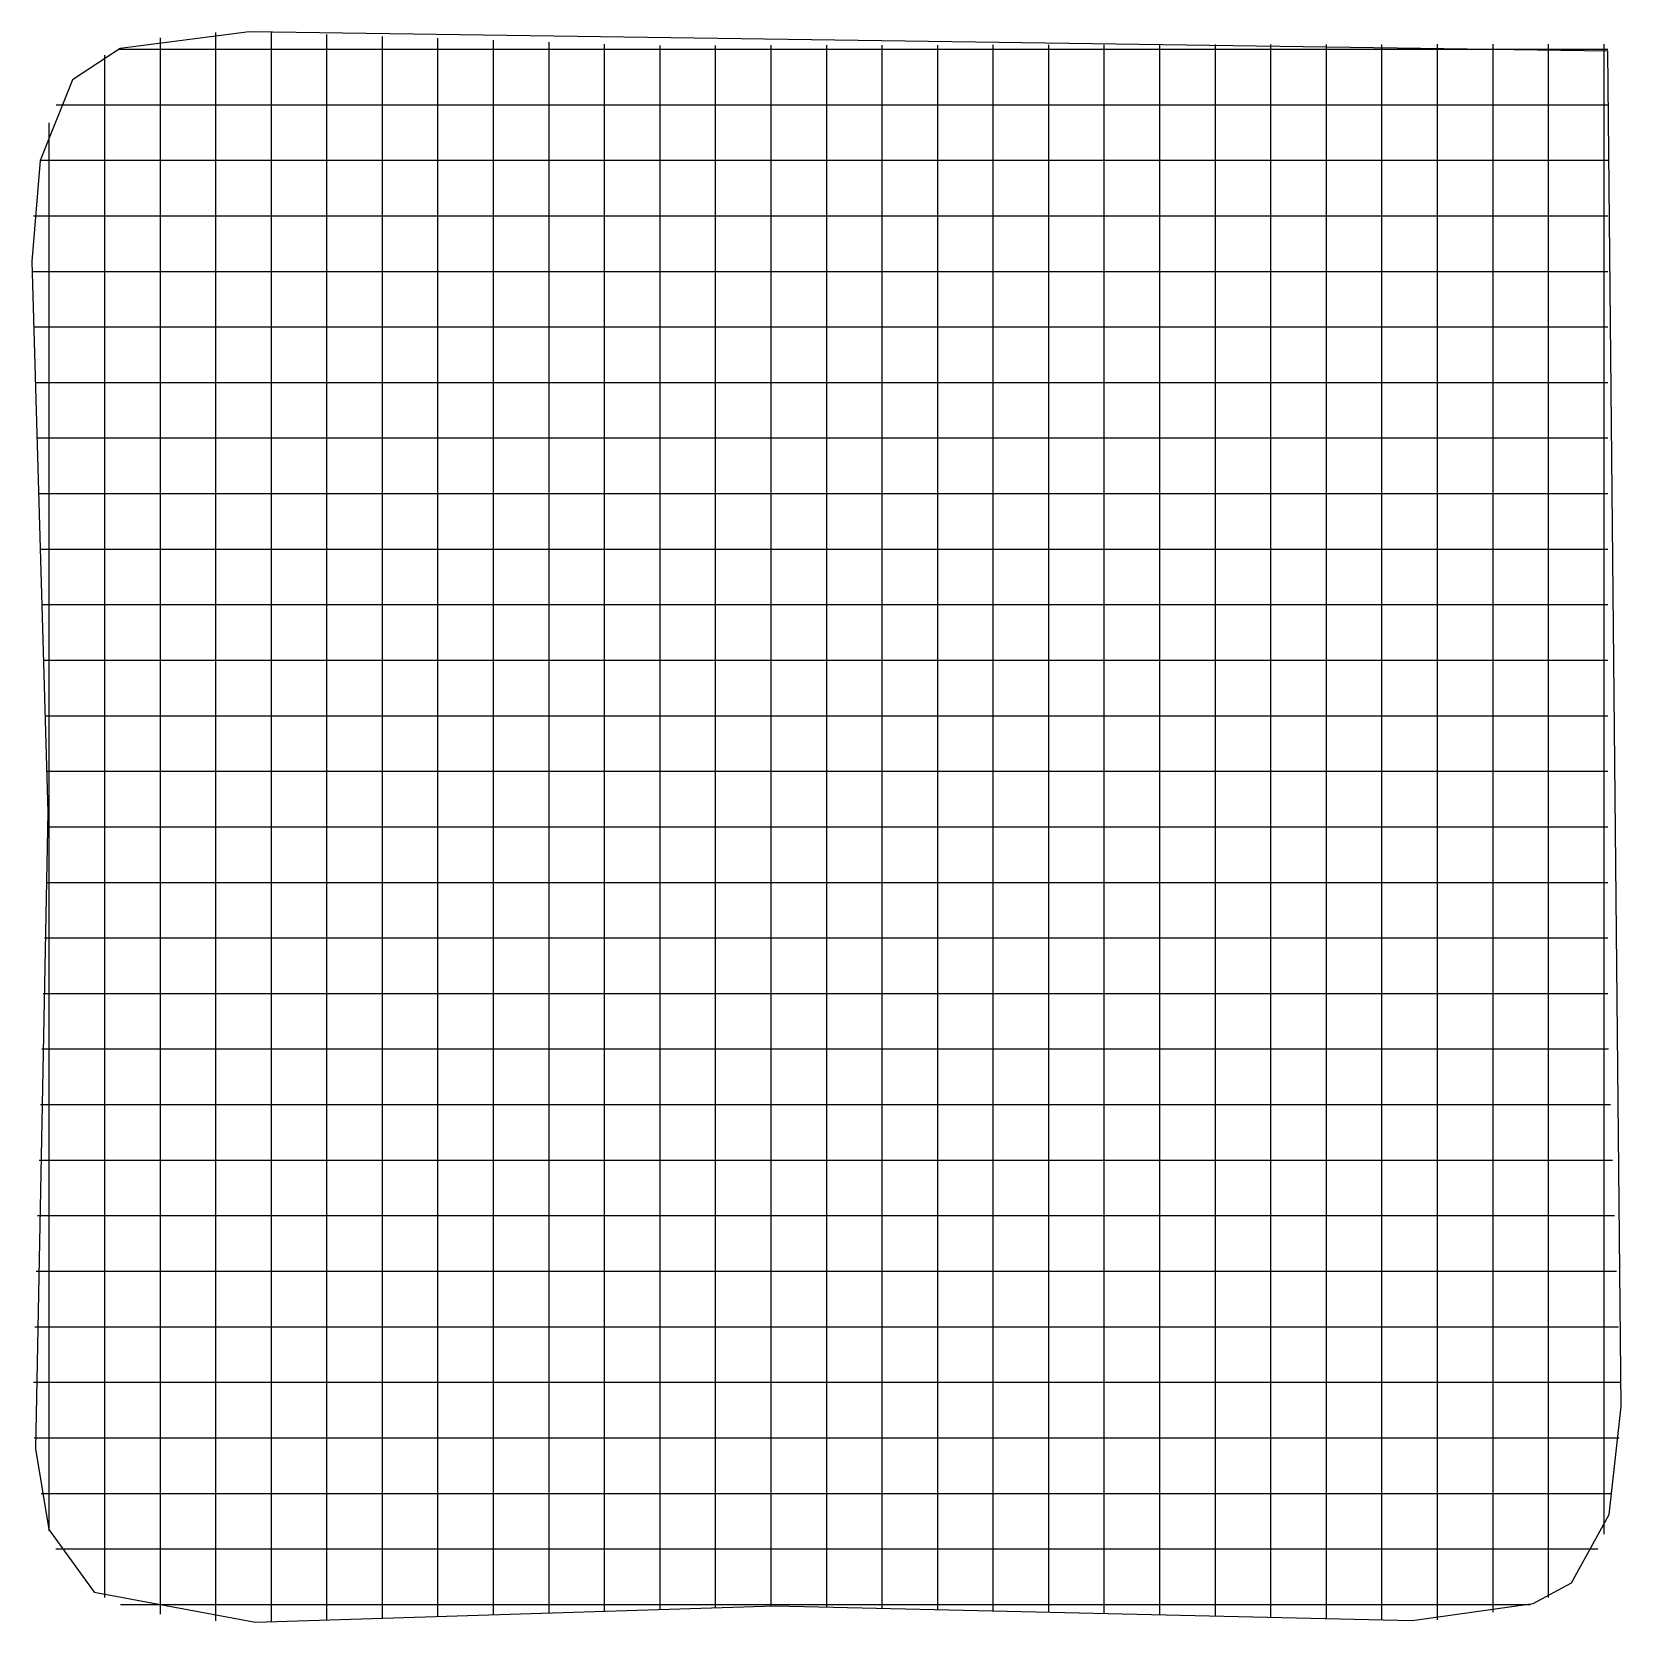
# Model space of a CAD drawing. Extents: x 0.4 to 14.7, y 0.4 to 14.7.
import ezdxf

# ---------------------------------------------------------------- set-up
doc = ezdxf.new("R2010")
doc.units = 0

msp = doc.modelspace()

# ---------------------------------------------------------------- linework, layer by layer
for p, q in [((2.392961, 14.748508), (1.23153, 14.597004)), ((2.392961, 14.748508), (1.23153, 14.597004)), ((14.62622, 14.572875), (2.392961, 14.748508)), ((14.62622, 14.572875), (2.392961, 14.748508)), ((1.592849, 14.504355), (1.592849, 14.695)), ((2.092849, 14.743), (2.092849, 14.743635)), ((2.092849, 14.552355), (2.092849, 14.743)), ((2.592849, 14.551355), (2.592849, 14.742)), ((3.092849, 14.533355), (3.092849, 14.724)), ((3.592849, 14.516355), (3.592849, 14.707)), ((4.092849, 14.689365), (4.092849, 14.69)), ((4.092849, 14.498719), (4.092849, 14.689365)), ((4.592849, 14.481355), (4.592849, 14.672)), ((5.092849, 14.464355), (5.092849, 14.655)), ((5.592849, 14.446355), (5.592849, 14.637)), ((6.092849, 14.434355), (6.092849, 14.625)), ((6.592849, 14.435355), (6.592849, 14.626)), ((7.092849, 14.436355), (7.092849, 14.627)), ((7.592849, 14.437355), (7.592849, 14.628)), ((8.092849, 14.437355), (8.092849, 14.628)), ((8.592849, 14.438355), (8.592849, 14.629)), ((9.092849, 14.439355), (9.092849, 14.63)), ((9.592849, 14.439355), (9.592849, 14.63)), ((10.092849, 14.440355), (10.092849, 14.631)), ((10.592849, 14.441355), (10.592849, 14.632)), ((11.092849, 14.442355), (11.092849, 14.633)), ((11.592849, 14.442355), (11.592849, 14.633)), ((12.092849, 14.443355), (12.092849, 14.634)), ((12.592849, 14.444355), (12.592849, 14.635)), ((13.092849, 14.635365), (13.092849, 14.636)), ((13.092849, 14.445355), (13.092849, 14.635365)), ((13.592849, 14.445355), (13.592849, 14.636)), ((14.092849, 14.446355), (14.092849, 14.637)), ((14.592849, 14.447355), (14.592849, 14.638)), ((1.23153, 14.597004), (0.800579, 14.316377)), ((1.23153, 14.597004), (0.800579, 14.316377)), ((1.092849, 14.536365), (1.092849, 14.537)), ((1.092849, 14.345719), (1.092849, 14.536365)), ((1.221, 14.592238), (1.411645, 14.592238)), ((1.221, 14.592238), (1.411645, 14.592238)), ((1.411645, 14.592238), (1.595726, 14.592238)), ((1.592849, 14.033765), (1.592849, 14.504355)), ((1.595726, 14.592238), (1.705081, 14.592238)), ((1.705081, 14.592238), (2.658306, 14.592238)), ((2.092849, 14.043126), (2.092849, 14.552355)), ((2.592849, 14.03921), (2.592849, 14.551355)), ((2.658306, 14.592238), (3.205081, 14.592238)), ((3.092849, 14.033603), (3.092849, 14.533355)), ((3.205081, 14.592238), (3.395726, 14.592238)), ((3.395726, 14.592238), (3.505081, 14.592238)), ((3.505081, 14.592238), (4.458306, 14.592238)), ((3.592849, 14.028632), (3.592849, 14.516355)), ((4.092849, 14.022661), (4.092849, 14.498719)), ((4.458306, 14.592238), (5.005081, 14.592238)), ((4.592849, 14.01769), (4.592849, 14.481355)), ((5.005081, 14.592238), (5.195726, 14.592238)), ((5.092849, 14.012719), (5.092849, 14.464355)), ((5.195726, 14.592238), (5.305081, 14.592238)), ((5.305081, 14.592238), (5.843971, 14.592238)), ((5.843971, 14.592238), (6.034616, 14.592238)), ((6.034616, 14.592238), (6.58139, 14.592238)), ((6.58139, 14.592238), (7.534616, 14.592238)), ((7.534616, 14.592238), (7.643971, 14.592238)), ((7.643971, 14.592238), (7.834616, 14.592238)), ((7.834616, 14.592238), (8.38139, 14.592238)), ((8.38139, 14.592238), (9.334616, 14.592238)), ((9.334616, 14.592238), (9.443971, 14.592238)), ((9.443971, 14.592238), (9.634616, 14.592238)), ((9.634616, 14.592238), (10.18139, 14.592238)), ((10.18139, 14.592238), (11.134616, 14.592238)), ((11.134616, 14.592238), (11.243971, 14.592238)), ((11.243971, 14.592238), (11.434616, 14.592238)), ((11.434616, 14.592238), (11.98139, 14.592238)), ((11.98139, 14.592238), (12.934616, 14.592238)), ((12.934616, 14.592238), (13.043971, 14.592238)), ((13.043971, 14.592238), (13.234616, 14.592238)), ((13.234616, 14.592238), (13.78139, 14.592238)), ((13.78139, 14.592238), (14.516645, 14.592238)), ((14.516645, 14.592238), (14.626, 14.592238)), ((14.747039, 2.373495), (14.62622, 14.572875)), ((14.747039, 2.373495), (14.62622, 14.572875)), ((0.800579, 14.316377), (0.51095, 13.591317)), ((0.800579, 14.316377), (0.51095, 13.591317)), ((1.092849, 13.9874), (1.092849, 14.345719)), ((5.592849, 14.007113), (5.592849, 14.446355)), ((6.092849, 14.005319), (6.092849, 14.434355)), ((6.592849, 14.011423), (6.592849, 14.435355)), ((7.092849, 14.01789), (7.092849, 14.436355)), ((7.592849, 14.017068), (7.592849, 14.437355)), ((8.092849, 14.012694), (8.092849, 14.437355)), ((8.592849, 14.008955), (8.592849, 14.438355)), ((9.092849, 14.005216), (9.092849, 14.439355)), ((9.592849, 14.000842), (9.592849, 14.439355)), ((10.092849, 13.997103), (10.092849, 14.440355)), ((10.592849, 13.993365), (10.592849, 14.441355)), ((11.092849, 13.989626), (11.092849, 14.442355)), ((11.592849, 13.985252), (11.592849, 14.442355)), ((12.092849, 13.981513), (12.092849, 14.443355)), ((12.592849, 13.977774), (12.592849, 14.444355)), ((13.092849, 13.97841), (13.092849, 14.445355)), ((13.592849, 14.003197), (13.592849, 14.445355)), ((14.092849, 14.051584), (14.092849, 14.446355)), ((14.592849, 14.260723), (14.592849, 14.447355)), ((14.592849, 14.151732), (14.592849, 14.260723)), ((0.654, 14.092238), (0.844645, 14.092238)), ((0.654, 14.092238), (0.844645, 14.092238)), ((0.844645, 14.092238), (1.235406, 14.092238)), ((1.235406, 14.092238), (2.188632, 14.092238)), ((1.592849, 13.080539), (1.592849, 14.033765)), ((2.092849, 13.0899), (2.092849, 14.043126)), ((2.188632, 14.092238), (2.297987, 14.092238)), ((2.297987, 14.092238), (2.488632, 14.092238)), ((2.488632, 14.092238), (3.035406, 14.092238)), ((2.592849, 13.085348), (2.592849, 14.03921)), ((3.035406, 14.092238), (3.988632, 14.092238)), ((3.092849, 13.080377), (3.092849, 14.033603)), ((3.988632, 14.092238), (4.097987, 14.092238)), ((4.097987, 14.092238), (4.288632, 14.092238)), ((4.288632, 14.092238), (4.835406, 14.092238)), ((4.835406, 14.092238), (5.788632, 14.092238)), ((5.788632, 14.092238), (5.897987, 14.092238)), ((5.897987, 14.092238), (6.088632, 14.092238)), ((6.088632, 14.092238), (6.635406, 14.092238)), ((6.635406, 14.092238), (7.588632, 14.092238)), ((7.588632, 14.092238), (7.697987, 14.092238)), ((7.697987, 14.092238), (7.888632, 14.092238)), ((7.888632, 14.092238), (8.435406, 14.092238)), ((8.435406, 14.092238), (9.388632, 14.092238)), ((9.388632, 14.092238), (9.497987, 14.092238)), ((9.497987, 14.092238), (9.688632, 14.092238)), ((9.688632, 14.092238), (10.235406, 14.092238)), ((10.235406, 14.092238), (11.188632, 14.092238)), ((11.188632, 14.092238), (11.297987, 14.092238)), ((11.297987, 14.092238), (11.488632, 14.092238)), ((11.488632, 14.092238), (12.035406, 14.092238)), ((12.035406, 14.092238), (12.988632, 14.092238)), ((12.988632, 14.092238), (13.097987, 14.092238)), ((13.097987, 14.092238), (13.288632, 14.092238)), ((13.288632, 14.092238), (13.835406, 14.092238)), ((13.835406, 14.092238), (14.516645, 14.092238)), ((14.092849, 13.098358), (14.092849, 14.051584)), ((14.516645, 14.092238), (14.626, 14.092238)), ((14.592849, 13.198506), (14.592849, 14.151732)), ((0.592849, 13.90167), (0.592849, 13.929)), ((0.592849, 13.71099), (0.592849, 13.90167)), ((1.092849, 13.034174), (1.092849, 13.9874)), ((3.592849, 13.075406), (3.592849, 14.028632)), ((4.092849, 13.069435), (4.092849, 14.022661)), ((4.592849, 13.064465), (4.592849, 14.01769)), ((5.092849, 13.059494), (5.092849, 14.012719)), ((5.592849, 13.053887), (5.592849, 14.007113)), ((6.092849, 13.052094), (6.092849, 14.005319)), ((6.592849, 13.058197), (6.592849, 14.011423)), ((7.092849, 13.064665), (7.092849, 14.01789)), ((7.592849, 13.063206), (7.592849, 14.017068)), ((8.092849, 13.059468), (8.092849, 14.012694)), ((8.592849, 13.055729), (8.592849, 14.008955)), ((9.092849, 13.05199), (9.092849, 14.005216)), ((9.592849, 13.047616), (9.592849, 14.000842)), ((10.092849, 13.043877), (10.092849, 13.997103)), ((10.592849, 13.040139), (10.592849, 13.993365)), ((11.092849, 13.035765), (11.092849, 13.989626)), ((11.592849, 13.032026), (11.592849, 13.985252)), ((12.092849, 13.028287), (12.092849, 13.981513)), ((12.592849, 13.024548), (12.592849, 13.977774)), ((13.092849, 13.024548), (13.092849, 13.97841)), ((13.592849, 13.049971), (13.592849, 14.003197)), ((0.592849, 13.164242), (0.592849, 13.71099)), ((0.51095, 13.591317), (0.435188, 12.680053)), ((0.51095, 13.591317), (0.435188, 12.680053)), ((0.511, 13.592238), (0.701645, 13.592238)), ((0.511, 13.592238), (0.701645, 13.592238)), ((0.701645, 13.592238), (1.144532, 13.592238)), ((1.144532, 13.592238), (2.097758, 13.592238)), ((2.097758, 13.592238), (2.207113, 13.592238)), ((2.207113, 13.592238), (2.397758, 13.592238)), ((2.397758, 13.592238), (2.944532, 13.592238)), ((2.944532, 13.592238), (3.897758, 13.592238)), ((3.897758, 13.592238), (4.007113, 13.592238)), ((4.007113, 13.592238), (4.197758, 13.592238)), ((4.197758, 13.592238), (4.744532, 13.592238)), ((4.744532, 13.592238), (5.697758, 13.592238)), ((5.697758, 13.592238), (5.807113, 13.592238)), ((5.807113, 13.592238), (5.997758, 13.592238)), ((5.997758, 13.592238), (6.544532, 13.592238)), ((6.544532, 13.592238), (7.497758, 13.592238)), ((7.497758, 13.592238), (7.607113, 13.592238)), ((7.607113, 13.592238), (7.797758, 13.592238)), ((7.797758, 13.592238), (8.344532, 13.592238)), ((8.344532, 13.592238), (9.297758, 13.592238)), ((9.297758, 13.592238), (9.407113, 13.592238)), ((9.407113, 13.592238), (9.597758, 13.592238)), ((9.597758, 13.592238), (10.144532, 13.592238)), ((10.144532, 13.592238), (11.097758, 13.592238)), ((11.097758, 13.592238), (11.207113, 13.592238)), ((11.207113, 13.592238), (11.397758, 13.592238)), ((11.397758, 13.592238), (11.944532, 13.592238)), ((11.944532, 13.592238), (12.897758, 13.592238)), ((12.897758, 13.592238), (13.007113, 13.592238)), ((13.007113, 13.592238), (13.197758, 13.592238)), ((13.197758, 13.592238), (13.744532, 13.592238)), ((13.744532, 13.592238), (14.516645, 13.592238)), ((14.516645, 13.592238), (14.626, 13.592238)), ((14.592849, 12.651368), (14.592849, 13.198506)), ((0.451, 13.092238), (0.641645, 13.092238)), ((0.451, 13.092238), (0.641645, 13.092238)), ((0.592849, 12.211016), (0.592849, 13.164242)), ((0.641645, 13.092238), (1.106403, 13.092238)), ((1.092849, 12.924819), (1.092849, 13.034174)), ((1.106403, 13.092238), (2.059629, 13.092238)), ((1.592849, 12.971184), (1.592849, 13.080539)), ((2.059629, 13.092238), (2.168984, 13.092238)), ((2.092849, 12.98091), (2.092849, 13.0899)), ((2.168984, 13.092238), (2.359629, 13.092238)), ((2.359629, 13.092238), (2.906403, 13.092238)), ((2.592849, 12.975994), (2.592849, 13.085348)), ((2.906403, 13.092238), (3.859629, 13.092238)), ((3.092849, 12.971023), (3.092849, 13.080377)), ((3.592849, 12.966052), (3.592849, 13.075406)), ((3.859629, 13.092238), (3.968984, 13.092238)), ((3.968984, 13.092238), (4.159629, 13.092238)), ((4.092849, 12.960445), (4.092849, 13.069435)), ((4.159629, 13.092238), (4.706403, 13.092238)), ((4.592849, 12.95511), (4.592849, 13.064465)), ((4.706403, 13.092238), (5.659629, 13.092238)), ((5.092849, 12.950139), (5.092849, 13.059494)), ((5.592849, 12.944532), (5.592849, 13.053887)), ((5.659629, 13.092238), (5.768984, 13.092238)), ((5.768984, 13.092238), (5.959629, 13.092238)), ((5.959629, 13.092238), (6.506403, 13.092238)), ((6.092849, 12.942739), (6.092849, 13.052094)), ((6.506403, 13.092238), (7.459629, 13.092238)), ((6.592849, 12.949206), (6.592849, 13.058197)), ((7.092849, 12.95531), (7.092849, 13.064665)), ((7.459629, 13.092238), (7.568984, 13.092238)), ((7.568984, 13.092238), (7.759629, 13.092238)), ((7.592849, 12.953852), (7.592849, 13.063206)), ((7.759629, 13.092238), (8.306403, 13.092238)), ((8.092849, 12.950113), (8.092849, 13.059468)), ((8.306403, 13.092238), (9.259629, 13.092238)), ((8.592849, 12.946374), (8.592849, 13.055729)), ((9.092849, 12.942635), (9.092849, 13.05199)), ((9.259629, 13.092238), (9.368984, 13.092238)), ((9.368984, 13.092238), (9.559629, 13.092238)), ((9.559629, 13.092238), (10.106403, 13.092238)), ((9.592849, 12.938261), (9.592849, 13.047616)), ((10.092849, 12.934523), (10.092849, 13.043877)), ((10.106403, 13.092238), (11.059629, 13.092238)), ((10.592849, 12.930784), (10.592849, 13.040139)), ((11.059629, 13.092238), (11.168984, 13.092238)), ((11.092849, 12.92641), (11.092849, 13.035765)), ((11.168984, 13.092238), (11.359629, 13.092238)), ((11.359629, 13.092238), (11.906403, 13.092238)), ((11.592849, 12.922671), (11.592849, 13.032026)), ((11.906403, 13.092238), (12.859629, 13.092238)), ((12.092849, 12.918932), (12.092849, 13.028287)), ((12.859629, 13.092238), (12.968984, 13.092238)), ((12.968984, 13.092238), (13.159629, 13.092238)), ((13.159629, 13.092238), (13.706403, 13.092238)), ((13.592849, 12.940616), (13.592849, 13.049971)), ((13.706403, 13.092238), (14.516645, 13.092238)), ((14.092849, 12.989003), (14.092849, 13.098358)), ((14.516645, 13.092238), (14.626, 13.092238)), ((1.092849, 12.734174), (1.092849, 12.924819)), ((1.592849, 12.780539), (1.592849, 12.971184)), ((2.092849, 12.790265), (2.092849, 12.98091)), ((2.592849, 12.785984), (2.592849, 12.975994)), ((3.092849, 12.780377), (3.092849, 12.971023)), ((3.592849, 12.775406), (3.592849, 12.966052)), ((4.092849, 12.7698), (4.092849, 12.960445)), ((4.592849, 12.764465), (4.592849, 12.95511)), ((5.092849, 12.759494), (5.092849, 12.950139)), ((5.592849, 12.753887), (5.592849, 12.944532)), ((6.092849, 12.752094), (6.092849, 12.942739)), ((6.592849, 12.758561), (6.592849, 12.949206)), ((7.092849, 12.764665), (7.092849, 12.95531)), ((7.592849, 12.763842), (7.592849, 12.953852)), ((8.092849, 12.759468), (8.092849, 12.950113)), ((8.592849, 12.755729), (8.592849, 12.946374)), ((9.092849, 12.75199), (9.092849, 12.942635)), ((9.592849, 12.747616), (9.592849, 12.938261)), ((10.092849, 12.743877), (10.092849, 12.934523)), ((10.592849, 12.740139), (10.592849, 12.930784)), ((11.092849, 12.7364), (11.092849, 12.92641)), ((11.592849, 12.732026), (11.592849, 12.922671)), ((12.092849, 12.728287), (12.092849, 12.918932)), ((12.592849, 12.915194), (12.592849, 13.024548)), ((12.592849, 12.724548), (12.592849, 12.915194)), ((13.092849, 12.915194), (13.092849, 13.024548)), ((13.092849, 12.725184), (13.092849, 12.915194)), ((13.592849, 12.749971), (13.592849, 12.940616)), ((14.092849, 12.798358), (14.092849, 12.989003)), ((1.592849, 12.233765), (1.592849, 12.780539)), ((2.092849, 12.243126), (2.092849, 12.790265)), ((2.592849, 12.23921), (2.592849, 12.785984)), ((3.092849, 12.233603), (3.092849, 12.780377)), ((3.592849, 12.228632), (3.592849, 12.775406)), ((4.092849, 12.222661), (4.092849, 12.7698)), ((4.592849, 12.21769), (4.592849, 12.764465)), ((5.092849, 12.212719), (5.092849, 12.759494)), ((5.592849, 12.207113), (5.592849, 12.753887)), ((6.092849, 12.205319), (6.092849, 12.752094)), ((6.592849, 12.211423), (6.592849, 12.758561)), ((7.092849, 12.21789), (7.092849, 12.764665)), ((7.592849, 12.217068), (7.592849, 12.763842)), ((8.092849, 12.212694), (8.092849, 12.759468)), ((8.592849, 12.208955), (8.592849, 12.755729)), ((9.092849, 12.205216), (9.092849, 12.75199)), ((9.592849, 12.200842), (9.592849, 12.747616)), ((10.092849, 12.197103), (10.092849, 12.743877)), ((13.592849, 12.203197), (13.592849, 12.749971)), ((14.092849, 12.251584), (14.092849, 12.798358)), ((0.435188, 12.680053), (0.579843, 7.722827)), ((0.435188, 12.680053), (0.579843, 7.722827)), ((1.092849, 12.1874), (1.092849, 12.734174)), ((10.592849, 12.193365), (10.592849, 12.740139)), ((11.092849, 12.189626), (11.092849, 12.7364)), ((11.592849, 12.185252), (11.592849, 12.732026)), ((12.092849, 12.181513), (12.092849, 12.728287)), ((12.592849, 12.177774), (12.592849, 12.724548)), ((13.092849, 12.17841), (13.092849, 12.725184)), ((14.592849, 12.460723), (14.592849, 12.651368)), ((0.438, 12.592238), (0.628645, 12.592238)), ((0.438, 12.592238), (0.628645, 12.592238)), ((0.628645, 12.592238), (1.098142, 12.592238)), ((1.098142, 12.592238), (2.051368, 12.592238)), ((2.051368, 12.592238), (2.160723, 12.592238)), ((2.160723, 12.592238), (2.351368, 12.592238)), ((2.351368, 12.592238), (2.898142, 12.592238)), ((2.898142, 12.592238), (3.851368, 12.592238)), ((3.851368, 12.592238), (3.960723, 12.592238)), ((3.960723, 12.592238), (4.151368, 12.592238)), ((4.151368, 12.592238), (4.698142, 12.592238)), ((4.698142, 12.592238), (5.651368, 12.592238)), ((5.651368, 12.592238), (5.760723, 12.592238)), ((5.760723, 12.592238), (5.951368, 12.592238)), ((5.951368, 12.592238), (6.498142, 12.592238)), ((6.498142, 12.592238), (7.451368, 12.592238)), ((7.451368, 12.592238), (7.560723, 12.592238)), ((7.560723, 12.592238), (7.751368, 12.592238)), ((7.751368, 12.592238), (8.298142, 12.592238)), ((8.298142, 12.592238), (9.251368, 12.592238)), ((9.251368, 12.592238), (9.360723, 12.592238)), ((9.360723, 12.592238), (9.551368, 12.592238)), ((9.551368, 12.592238), (10.098142, 12.592238)), ((10.098142, 12.592238), (11.051368, 12.592238)), ((11.051368, 12.592238), (11.160723, 12.592238)), ((11.160723, 12.592238), (11.351368, 12.592238)), ((11.351368, 12.592238), (11.898142, 12.592238)), ((11.898142, 12.592238), (12.851368, 12.592238)), ((12.851368, 12.592238), (12.960723, 12.592238)), ((12.960723, 12.592238), (13.151368, 12.592238)), ((13.151368, 12.592238), (13.698142, 12.592238)), ((13.698142, 12.592238), (14.516645, 12.592238)), ((14.516645, 12.592238), (14.626, 12.592238)), ((14.592849, 12.351732), (14.592849, 12.460723)), ((14.592849, 11.398506), (14.592849, 12.351732)), ((0.592849, 12.101661), (0.592849, 12.211016)), ((1.092849, 11.234174), (1.092849, 12.1874)), ((1.592849, 11.280539), (1.592849, 12.233765)), ((2.092849, 11.2899), (2.092849, 12.243126)), ((2.592849, 11.285348), (2.592849, 12.23921)), ((3.092849, 11.280377), (3.092849, 12.233603)), ((3.592849, 11.275406), (3.592849, 12.228632)), ((4.092849, 11.269435), (4.092849, 12.222661)), ((4.592849, 11.264465), (4.592849, 12.21769)), ((5.092849, 11.259494), (5.092849, 12.212719)), ((5.592849, 11.253887), (5.592849, 12.207113)), ((6.092849, 11.252094), (6.092849, 12.205319)), ((6.592849, 11.258197), (6.592849, 12.211423)), ((7.092849, 11.264665), (7.092849, 12.21789)), ((7.592849, 11.263206), (7.592849, 12.217068)), ((8.092849, 11.259468), (8.092849, 12.212694)), ((8.592849, 11.255729), (8.592849, 12.208955)), ((9.092849, 11.25199), (9.092849, 12.205216)), ((9.592849, 11.247616), (9.592849, 12.200842)), ((10.092849, 11.243877), (10.092849, 12.197103)), ((10.592849, 11.240139), (10.592849, 12.193365)), ((11.092849, 11.235765), (11.092849, 12.189626)), ((11.592849, 11.232026), (11.592849, 12.185252)), ((12.092849, 11.228287), (12.092849, 12.181513)), ((12.592849, 11.224548), (12.592849, 12.177774)), ((13.092849, 11.224548), (13.092849, 12.17841)), ((13.592849, 11.249971), (13.592849, 12.203197)), ((14.092849, 11.298358), (14.092849, 12.251584)), ((0.453, 12.092238), (0.643645, 12.092238)), ((0.453, 12.092238), (0.643645, 12.092238)), ((0.592849, 11.911016), (0.592849, 12.101661)), ((0.643645, 12.092238), (1.107674, 12.092238)), ((1.107674, 12.092238), (2.0609, 12.092238)), ((2.0609, 12.092238), (2.170255, 12.092238)), ((2.170255, 12.092238), (2.3609, 12.092238)), ((2.3609, 12.092238), (2.907674, 12.092238)), ((2.907674, 12.092238), (3.8609, 12.092238)), ((3.8609, 12.092238), (3.970255, 12.092238)), ((3.970255, 12.092238), (4.1609, 12.092238)), ((4.1609, 12.092238), (4.707674, 12.092238)), ((4.707674, 12.092238), (5.6609, 12.092238)), ((5.6609, 12.092238), (5.770255, 12.092238)), ((5.770255, 12.092238), (5.9609, 12.092238)), ((5.9609, 12.092238), (6.507674, 12.092238)), ((6.507674, 12.092238), (7.4609, 12.092238)), ((7.4609, 12.092238), (7.570255, 12.092238)), ((7.570255, 12.092238), (7.7609, 12.092238)), ((7.7609, 12.092238), (8.307674, 12.092238)), ((8.307674, 12.092238), (9.2609, 12.092238)), ((9.2609, 12.092238), (9.370255, 12.092238)), ((9.370255, 12.092238), (9.5609, 12.092238)), ((9.5609, 12.092238), (10.107674, 12.092238)), ((10.107674, 12.092238), (11.0609, 12.092238)), ((11.0609, 12.092238), (11.170255, 12.092238)), ((11.170255, 12.092238), (11.3609, 12.092238)), ((11.3609, 12.092238), (11.907674, 12.092238)), ((11.907674, 12.092238), (12.8609, 12.092238)), ((12.8609, 12.092238), (12.970255, 12.092238)), ((12.970255, 12.092238), (13.1609, 12.092238)), ((13.1609, 12.092238), (13.707674, 12.092238)), ((13.707674, 12.092238), (14.516645, 12.092238)), ((14.516645, 12.092238), (14.626, 12.092238)), ((0.592849, 11.364242), (0.592849, 11.911016)), ((0.468, 11.592238), (0.658645, 11.592238)), ((0.468, 11.592238), (0.658645, 11.592238)), ((0.658645, 11.592238), (1.117206, 11.592238)), ((1.117206, 11.592238), (2.070432, 11.592238)), ((2.070432, 11.592238), (2.179787, 11.592238)), ((2.179787, 11.592238), (2.370432, 11.592238)), ((2.370432, 11.592238), (2.917206, 11.592238)), ((2.917206, 11.592238), (3.870432, 11.592238)), ((3.870432, 11.592238), (3.979787, 11.592238)), ((3.979787, 11.592238), (4.170432, 11.592238)), ((4.170432, 11.592238), (4.717206, 11.592238)), ((4.717206, 11.592238), (5.670432, 11.592238)), ((5.670432, 11.592238), (5.779787, 11.592238)), ((5.779787, 11.592238), (5.970432, 11.592238)), ((5.970432, 11.592238), (6.517206, 11.592238)), ((6.517206, 11.592238), (7.470432, 11.592238)), ((7.470432, 11.592238), (7.579787, 11.592238)), ((7.579787, 11.592238), (7.770432, 11.592238)), ((7.770432, 11.592238), (8.317206, 11.592238)), ((8.317206, 11.592238), (9.270432, 11.592238)), ((9.270432, 11.592238), (9.379787, 11.592238)), ((9.379787, 11.592238), (9.570432, 11.592238)), ((9.570432, 11.592238), (10.117206, 11.592238)), ((10.117206, 11.592238), (11.070432, 11.592238)), ((11.070432, 11.592238), (11.179787, 11.592238)), ((11.179787, 11.592238), (11.370432, 11.592238)), ((11.370432, 11.592238), (11.917206, 11.592238)), ((11.917206, 11.592238), (12.870432, 11.592238)), ((12.870432, 11.592238), (12.979787, 11.592238)), ((12.979787, 11.592238), (13.170432, 11.592238)), ((13.170432, 11.592238), (13.717206, 11.592238)), ((13.717206, 11.592238), (14.516645, 11.592238)), ((14.516645, 11.592238), (14.626, 11.592238)), ((0.592849, 10.411016), (0.592849, 11.364242)), ((14.592849, 10.851368), (14.592849, 11.398506)), ((1.092849, 11.124819), (1.092849, 11.234174)), ((1.592849, 11.171184), (1.592849, 11.280539)), ((1.592849, 10.980539), (1.592849, 11.171184)), ((2.092849, 11.18091), (2.092849, 11.2899)), ((2.092849, 10.990265), (2.092849, 11.18091)), ((2.592849, 11.175994), (2.592849, 11.285348)), ((2.592849, 10.985984), (2.592849, 11.175994)), ((3.092849, 11.171023), (3.092849, 11.280377)), ((3.092849, 10.980377), (3.092849, 11.171023)), ((3.592849, 11.166052), (3.592849, 11.275406)), ((4.092849, 11.160445), (4.092849, 11.269435)), ((4.592849, 11.15511), (4.592849, 11.264465)), ((5.092849, 11.150139), (5.092849, 11.259494)), ((5.592849, 11.144532), (5.592849, 11.253887)), ((6.092849, 11.142739), (6.092849, 11.252094)), ((6.592849, 11.149206), (6.592849, 11.258197)), ((7.092849, 11.15531), (7.092849, 11.264665)), ((7.592849, 11.153852), (7.592849, 11.263206)), ((8.092849, 11.150113), (8.092849, 11.259468)), ((8.592849, 11.146374), (8.592849, 11.255729)), ((9.092849, 11.142635), (9.092849, 11.25199)), ((9.592849, 11.138261), (9.592849, 11.247616)), ((10.092849, 11.134523), (10.092849, 11.243877)), ((10.592849, 11.130784), (10.592849, 11.240139)), ((11.092849, 11.12641), (11.092849, 11.235765)), ((11.592849, 11.122671), (11.592849, 11.232026)), ((12.092849, 11.118932), (12.092849, 11.228287)), ((12.592849, 11.115194), (12.592849, 11.224548)), ((13.092849, 11.115194), (13.092849, 11.224548)), ((13.592849, 11.140616), (13.592849, 11.249971)), ((14.092849, 11.189003), (14.092849, 11.298358)), ((14.092849, 10.998358), (14.092849, 11.189003)), ((0.484, 11.092238), (0.674645, 11.092238)), ((0.484, 11.092238), (0.674645, 11.092238)), ((0.674645, 11.092238), (1.127374, 11.092238)), ((1.092849, 10.934174), (1.092849, 11.124819)), ((1.127374, 11.092238), (2.0806, 11.092238)), ((2.0806, 11.092238), (2.189955, 11.092238)), ((2.189955, 11.092238), (2.3806, 11.092238)), ((2.3806, 11.092238), (2.927374, 11.092238)), ((2.927374, 11.092238), (3.8806, 11.092238)), ((3.592849, 10.975406), (3.592849, 11.166052)), ((3.8806, 11.092238), (3.989955, 11.092238)), ((3.989955, 11.092238), (4.1806, 11.092238)), ((4.092849, 10.9698), (4.092849, 11.160445)), ((4.1806, 11.092238), (4.727374, 11.092238)), ((4.592849, 10.964465), (4.592849, 11.15511)), ((4.727374, 11.092238), (5.6806, 11.092238)), ((5.092849, 10.959494), (5.092849, 11.150139)), ((5.592849, 10.953887), (5.592849, 11.144532)), ((5.6806, 11.092238), (5.789955, 11.092238)), ((5.789955, 11.092238), (5.9806, 11.092238)), ((5.9806, 11.092238), (6.527374, 11.092238)), ((6.092849, 10.952094), (6.092849, 11.142739)), ((6.527374, 11.092238), (7.4806, 11.092238)), ((6.592849, 10.958561), (6.592849, 11.149206)), ((7.092849, 10.964665), (7.092849, 11.15531)), ((7.4806, 11.092238), (7.589955, 11.092238)), ((7.589955, 11.092238), (7.7806, 11.092238)), ((7.592849, 10.963842), (7.592849, 11.153852)), ((7.7806, 11.092238), (8.327374, 11.092238)), ((8.092849, 10.959468), (8.092849, 11.150113)), ((8.327374, 11.092238), (9.2806, 11.092238)), ((8.592849, 10.955729), (8.592849, 11.146374)), ((9.092849, 10.95199), (9.092849, 11.142635)), ((9.2806, 11.092238), (9.389955, 11.092238)), ((9.389955, 11.092238), (9.5806, 11.092238)), ((9.5806, 11.092238), (10.127374, 11.092238)), ((9.592849, 10.947616), (9.592849, 11.138261)), ((10.092849, 10.943877), (10.092849, 11.134523)), ((10.127374, 11.092238), (11.0806, 11.092238)), ((10.592849, 10.940139), (10.592849, 11.130784)), ((11.0806, 11.092238), (11.189955, 11.092238)), ((11.092849, 10.9364), (11.092849, 11.12641)), ((11.189955, 11.092238), (11.3806, 11.092238)), ((11.3806, 11.092238), (11.927374, 11.092238)), ((11.592849, 10.932026), (11.592849, 11.122671)), ((11.927374, 11.092238), (12.8806, 11.092238)), ((12.092849, 10.928287), (12.092849, 11.118932)), ((12.592849, 10.924548), (12.592849, 11.115194)), ((12.8806, 11.092238), (12.989955, 11.092238)), ((12.989955, 11.092238), (13.1806, 11.092238)), ((13.092849, 10.925184), (13.092849, 11.115194)), ((13.1806, 11.092238), (13.727374, 11.092238)), ((13.592849, 10.949971), (13.592849, 11.140616)), ((13.727374, 11.092238), (14.516645, 11.092238)), ((14.516645, 11.092238), (14.626, 11.092238)), ((1.092849, 10.3874), (1.092849, 10.934174)), ((1.592849, 10.433765), (1.592849, 10.980539)), ((2.092849, 10.443126), (2.092849, 10.990265)), ((2.592849, 10.43921), (2.592849, 10.985984)), ((3.092849, 10.433603), (3.092849, 10.980377)), ((3.592849, 10.428632), (3.592849, 10.975406)), ((4.092849, 10.422661), (4.092849, 10.9698)), ((4.592849, 10.41769), (4.592849, 10.964465)), ((5.092849, 10.412719), (5.092849, 10.959494)), ((5.592849, 10.407113), (5.592849, 10.953887)), ((6.092849, 10.405319), (6.092849, 10.952094)), ((6.592849, 10.411423), (6.592849, 10.958561)), ((7.092849, 10.41789), (7.092849, 10.964665)), ((7.592849, 10.417068), (7.592849, 10.963842)), ((8.092849, 10.412694), (8.092849, 10.959468)), ((8.592849, 10.408955), (8.592849, 10.955729)), ((9.092849, 10.405216), (9.092849, 10.95199)), ((9.592849, 10.400842), (9.592849, 10.947616)), ((10.092849, 10.397103), (10.092849, 10.943877)), ((10.592849, 10.393365), (10.592849, 10.940139)), ((11.092849, 10.389626), (11.092849, 10.9364)), ((11.592849, 10.385252), (11.592849, 10.932026)), ((12.092849, 10.381513), (12.092849, 10.928287)), ((12.592849, 10.377774), (12.592849, 10.924548)), ((13.092849, 10.37841), (13.092849, 10.925184)), ((13.592849, 10.403197), (13.592849, 10.949971)), ((14.092849, 10.451584), (14.092849, 10.998358)), ((14.592849, 10.660723), (14.592849, 10.851368)), ((14.592849, 10.551732), (14.592849, 10.660723)), ((0.499, 10.592238), (0.689645, 10.592238)), ((0.499, 10.592238), (0.689645, 10.592238)), ((0.689645, 10.592238), (1.136906, 10.592238)), ((1.136906, 10.592238), (2.090132, 10.592238)), ((2.090132, 10.592238), (2.199487, 10.592238)), ((2.199487, 10.592238), (2.390132, 10.592238)), ((2.390132, 10.592238), (2.936906, 10.592238)), ((2.936906, 10.592238), (3.890132, 10.592238)), ((3.890132, 10.592238), (3.999487, 10.592238)), ((3.999487, 10.592238), (4.190132, 10.592238)), ((4.190132, 10.592238), (4.736906, 10.592238)), ((4.736906, 10.592238), (5.690132, 10.592238)), ((5.690132, 10.592238), (5.799487, 10.592238)), ((5.799487, 10.592238), (5.990132, 10.592238)), ((5.990132, 10.592238), (6.536906, 10.592238)), ((6.536906, 10.592238), (7.490132, 10.592238)), ((7.490132, 10.592238), (7.599487, 10.592238)), ((7.599487, 10.592238), (7.790132, 10.592238)), ((7.790132, 10.592238), (8.336906, 10.592238)), ((8.336906, 10.592238), (9.290132, 10.592238)), ((9.290132, 10.592238), (9.399487, 10.592238)), ((9.399487, 10.592238), (9.590132, 10.592238)), ((9.590132, 10.592238), (10.136906, 10.592238)), ((10.136906, 10.592238), (11.090132, 10.592238)), ((11.090132, 10.592238), (11.199487, 10.592238)), ((11.199487, 10.592238), (11.390132, 10.592238)), ((11.390132, 10.592238), (11.936906, 10.592238)), ((11.936906, 10.592238), (12.890132, 10.592238)), ((12.890132, 10.592238), (12.999487, 10.592238)), ((12.999487, 10.592238), (13.190132, 10.592238)), ((13.190132, 10.592238), (13.736906, 10.592238)), ((13.736906, 10.592238), (14.516645, 10.592238)), ((14.092849, 9.498358), (14.092849, 10.451584)), ((14.516645, 10.592238), (14.626, 10.592238)), ((14.592849, 9.598506), (14.592849, 10.551732)), ((0.592849, 10.301661), (0.592849, 10.411016)), ((1.092849, 9.434174), (1.092849, 10.3874)), ((1.592849, 9.480539), (1.592849, 10.433765)), ((2.092849, 9.4899), (2.092849, 10.443126)), ((2.592849, 9.485348), (2.592849, 10.43921)), ((3.092849, 9.480377), (3.092849, 10.433603)), ((3.592849, 9.475406), (3.592849, 10.428632)), ((4.092849, 9.469435), (4.092849, 10.422661)), ((4.592849, 9.464465), (4.592849, 10.41769)), ((5.092849, 9.459494), (5.092849, 10.412719)), ((5.592849, 9.453887), (5.592849, 10.407113)), ((6.092849, 9.452094), (6.092849, 10.405319)), ((6.592849, 9.458197), (6.592849, 10.411423)), ((7.092849, 9.464665), (7.092849, 10.41789)), ((7.592849, 9.463206), (7.592849, 10.417068)), ((8.092849, 9.459468), (8.092849, 10.412694)), ((8.592849, 9.455729), (8.592849, 10.408955)), ((9.092849, 9.45199), (9.092849, 10.405216)), ((9.592849, 9.447616), (9.592849, 10.400842)), ((10.092849, 9.443877), (10.092849, 10.397103)), ((10.592849, 9.440139), (10.592849, 10.393365)), ((11.092849, 9.435765), (11.092849, 10.389626)), ((11.592849, 9.432026), (11.592849, 10.385252)), ((12.092849, 9.428287), (12.092849, 10.381513)), ((12.592849, 9.424548), (12.592849, 10.377774)), ((13.092849, 9.424548), (13.092849, 10.37841)), ((13.592849, 9.449971), (13.592849, 10.403197)), ((0.592849, 10.111016), (0.592849, 10.301661)), ((0.514, 10.092238), (0.704645, 10.092238)), ((0.514, 10.092238), (0.704645, 10.092238)), ((0.592849, 9.564242), (0.592849, 10.111016)), ((0.704645, 10.092238), (1.146439, 10.092238)), ((1.146439, 10.092238), (2.099665, 10.092238)), ((2.099665, 10.092238), (2.209019, 10.092238)), ((2.209019, 10.092238), (2.399665, 10.092238)), ((2.399665, 10.092238), (2.946439, 10.092238)), ((2.946439, 10.092238), (3.899665, 10.092238)), ((3.899665, 10.092238), (4.009019, 10.092238)), ((4.009019, 10.092238), (4.199665, 10.092238)), ((4.199665, 10.092238), (4.746439, 10.092238)), ((4.746439, 10.092238), (5.699665, 10.092238)), ((5.699665, 10.092238), (5.809019, 10.092238)), ((5.809019, 10.092238), (5.999665, 10.092238)), ((5.999665, 10.092238), (6.546439, 10.092238)), ((6.546439, 10.092238), (7.499665, 10.092238)), ((7.499665, 10.092238), (7.609019, 10.092238)), ((7.609019, 10.092238), (7.799665, 10.092238)), ((7.799665, 10.092238), (8.346439, 10.092238)), ((8.346439, 10.092238), (9.299665, 10.092238)), ((9.299665, 10.092238), (9.409019, 10.092238)), ((9.409019, 10.092238), (9.599665, 10.092238)), ((9.599665, 10.092238), (10.146439, 10.092238)), ((10.146439, 10.092238), (11.099665, 10.092238)), ((11.099665, 10.092238), (11.209019, 10.092238)), ((11.209019, 10.092238), (11.399665, 10.092238)), ((11.399665, 10.092238), (11.946439, 10.092238)), ((11.946439, 10.092238), (12.899665, 10.092238)), ((12.899665, 10.092238), (13.009019, 10.092238)), ((13.009019, 10.092238), (13.199665, 10.092238)), ((13.199665, 10.092238), (13.746439, 10.092238)), ((13.746439, 10.092238), (14.516645, 10.092238)), ((14.516645, 10.092238), (14.626, 10.092238)), ((0.529, 9.592238), (0.719645, 9.592238)), ((0.529, 9.592238), (0.719645, 9.592238)), ((0.719645, 9.592238), (1.155971, 9.592238)), ((1.155971, 9.592238), (2.109832, 9.592238)), ((2.109832, 9.592238), (2.219187, 9.592238)), ((2.219187, 9.592238), (2.409197, 9.592238)), ((2.409197, 9.592238), (2.955971, 9.592238)), ((2.955971, 9.592238), (3.909832, 9.592238)), ((3.909832, 9.592238), (4.019187, 9.592238)), ((4.019187, 9.592238), (4.209197, 9.592238)), ((4.209197, 9.592238), (4.755971, 9.592238)), ((4.755971, 9.592238), (5.709832, 9.592238)), ((5.709832, 9.592238), (5.819187, 9.592238)), ((5.819187, 9.592238), (6.009197, 9.592238)), ((6.009197, 9.592238), (6.555971, 9.592238)), ((6.555971, 9.592238), (7.509832, 9.592238)), ((7.509832, 9.592238), (7.619187, 9.592238)), ((7.619187, 9.592238), (7.809197, 9.592238)), ((7.809197, 9.592238), (8.355971, 9.592238)), ((8.355971, 9.592238), (9.309832, 9.592238)), ((9.309832, 9.592238), (9.419187, 9.592238)), ((9.419187, 9.592238), (9.609197, 9.592238)), ((9.609197, 9.592238), (10.155971, 9.592238)), ((10.155971, 9.592238), (11.109832, 9.592238)), ((11.109832, 9.592238), (11.219187, 9.592238)), ((11.219187, 9.592238), (11.409197, 9.592238)), ((11.409197, 9.592238), (11.955971, 9.592238)), ((11.955971, 9.592238), (12.909832, 9.592238)), ((12.909832, 9.592238), (13.019187, 9.592238)), ((13.019187, 9.592238), (13.209197, 9.592238)), ((13.209197, 9.592238), (13.755971, 9.592238)), ((13.755971, 9.592238), (14.516645, 9.592238)), ((14.516645, 9.592238), (14.626, 9.592238)), ((14.592849, 9.051368), (14.592849, 9.598506)), ((0.592849, 8.611016), (0.592849, 9.564242)), ((1.592849, 9.371184), (1.592849, 9.480539)), ((2.092849, 9.38091), (2.092849, 9.4899)), ((2.592849, 9.375994), (2.592849, 9.485348)), ((3.092849, 9.371023), (3.092849, 9.480377)), ((3.592849, 9.366052), (3.592849, 9.475406)), ((4.092849, 9.360445), (4.092849, 9.469435)), ((4.592849, 9.35511), (4.592849, 9.464465)), ((5.092849, 9.350139), (5.092849, 9.459494)), ((5.592849, 9.344532), (5.592849, 9.453887)), ((6.092849, 9.342739), (6.092849, 9.452094)), ((6.592849, 9.349206), (6.592849, 9.458197)), ((7.092849, 9.35531), (7.092849, 9.464665)), ((7.592849, 9.353852), (7.592849, 9.463206)), ((8.092849, 9.350113), (8.092849, 9.459468)), ((8.592849, 9.346374), (8.592849, 9.455729)), ((9.092849, 9.342635), (9.092849, 9.45199)), ((13.592849, 9.340616), (13.592849, 9.449971)), ((14.092849, 9.389003), (14.092849, 9.498358)), ((1.092849, 9.324819), (1.092849, 9.434174)), ((1.092849, 9.134174), (1.092849, 9.324819)), ((1.592849, 9.180539), (1.592849, 9.371184)), ((2.092849, 9.190265), (2.092849, 9.38091)), ((2.592849, 9.185984), (2.592849, 9.375994)), ((3.092849, 9.180377), (3.092849, 9.371023)), ((3.592849, 9.175406), (3.592849, 9.366052)), ((4.092849, 9.1698), (4.092849, 9.360445)), ((4.592849, 9.164465), (4.592849, 9.35511)), ((5.092849, 9.159494), (5.092849, 9.350139)), ((5.592849, 9.153887), (5.592849, 9.344532)), ((6.092849, 9.152094), (6.092849, 9.342739)), ((6.592849, 9.158561), (6.592849, 9.349206)), ((7.092849, 9.164665), (7.092849, 9.35531)), ((7.592849, 9.163842), (7.592849, 9.353852)), ((8.092849, 9.159468), (8.092849, 9.350113)), ((8.592849, 9.155729), (8.592849, 9.346374)), ((9.092849, 9.15199), (9.092849, 9.342635)), ((9.592849, 9.338261), (9.592849, 9.447616)), ((9.592849, 9.147616), (9.592849, 9.338261)), ((10.092849, 9.334523), (10.092849, 9.443877)), ((10.092849, 9.143877), (10.092849, 9.334523)), ((10.592849, 9.330784), (10.592849, 9.440139)), ((10.592849, 9.140139), (10.592849, 9.330784)), ((11.092849, 9.32641), (11.092849, 9.435765)), ((11.092849, 9.1364), (11.092849, 9.32641)), ((11.592849, 9.322671), (11.592849, 9.432026)), ((11.592849, 9.132026), (11.592849, 9.322671)), ((12.092849, 9.318932), (12.092849, 9.428287)), ((12.092849, 9.128287), (12.092849, 9.318932)), ((12.592849, 9.315194), (12.592849, 9.424548)), ((12.592849, 9.124548), (12.592849, 9.315194)), ((13.092849, 9.315194), (13.092849, 9.424548)), ((13.092849, 9.125184), (13.092849, 9.315194)), ((13.592849, 9.149971), (13.592849, 9.340616)), ((14.092849, 9.198358), (14.092849, 9.389003)), ((1.592849, 8.633765), (1.592849, 9.180539)), ((2.092849, 8.643126), (2.092849, 9.190265)), ((2.592849, 8.63921), (2.592849, 9.185984)), ((3.092849, 8.633603), (3.092849, 9.180377)), ((3.592849, 8.628632), (3.592849, 9.175406)), ((4.092849, 8.622661), (4.092849, 9.1698)), ((4.592849, 8.61769), (4.592849, 9.164465)), ((7.092849, 8.61789), (7.092849, 9.164665)), ((7.592849, 8.617068), (7.592849, 9.163842)), ((14.092849, 8.651584), (14.092849, 9.198358)), ((0.545, 9.092238), (0.735645, 9.092238)), ((0.545, 9.092238), (0.735645, 9.092238)), ((0.735645, 9.092238), (1.166139, 9.092238)), ((1.092849, 8.5874), (1.092849, 9.134174)), ((1.166139, 9.092238), (2.119365, 9.092238)), ((2.119365, 9.092238), (2.228719, 9.092238)), ((2.228719, 9.092238), (2.419365, 9.092238)), ((2.419365, 9.092238), (2.966139, 9.092238)), ((2.966139, 9.092238), (3.919365, 9.092238)), ((3.919365, 9.092238), (4.028719, 9.092238)), ((4.028719, 9.092238), (4.219365, 9.092238)), ((4.219365, 9.092238), (4.766139, 9.092238)), ((4.766139, 9.092238), (5.719365, 9.092238)), ((5.092849, 8.612719), (5.092849, 9.159494)), ((5.592849, 8.607113), (5.592849, 9.153887)), ((5.719365, 9.092238), (5.828719, 9.092238)), ((5.828719, 9.092238), (6.019365, 9.092238)), ((6.019365, 9.092238), (6.566139, 9.092238)), ((6.092849, 8.605319), (6.092849, 9.152094)), ((6.566139, 9.092238), (7.519365, 9.092238)), ((6.592849, 8.611423), (6.592849, 9.158561)), ((7.519365, 9.092238), (7.628719, 9.092238)), ((7.628719, 9.092238), (7.819365, 9.092238)), ((7.819365, 9.092238), (8.366139, 9.092238)), ((8.092849, 8.612694), (8.092849, 9.159468)), ((8.366139, 9.092238), (9.319365, 9.092238)), ((8.592849, 8.608955), (8.592849, 9.155729)), ((9.092849, 8.605216), (9.092849, 9.15199)), ((9.319365, 9.092238), (9.428719, 9.092238)), ((9.428719, 9.092238), (9.619365, 9.092238)), ((9.592849, 8.600842), (9.592849, 9.147616)), ((9.619365, 9.092238), (10.166139, 9.092238)), ((10.092849, 8.597103), (10.092849, 9.143877)), ((10.166139, 9.092238), (11.119365, 9.092238)), ((10.592849, 8.593365), (10.592849, 9.140139)), ((11.092849, 8.589626), (11.092849, 9.1364)), ((11.119365, 9.092238), (11.228719, 9.092238)), ((11.228719, 9.092238), (11.419365, 9.092238)), ((11.419365, 9.092238), (11.966139, 9.092238)), ((11.592849, 8.585252), (11.592849, 9.132026)), ((11.966139, 9.092238), (12.919365, 9.092238)), ((12.092849, 8.581513), (12.092849, 9.128287)), ((12.592849, 8.577774), (12.592849, 9.124548)), ((12.919365, 9.092238), (13.028719, 9.092238)), ((13.028719, 9.092238), (13.219365, 9.092238)), ((13.092849, 8.57841), (13.092849, 9.125184)), ((13.219365, 9.092238), (13.766139, 9.092238)), ((13.592849, 8.603197), (13.592849, 9.149971)), ((13.766139, 9.092238), (14.516645, 9.092238)), ((14.516645, 9.092238), (14.626, 9.092238)), ((14.592849, 8.860723), (14.592849, 9.051368)), ((14.592849, 8.751732), (14.592849, 8.860723)), ((14.592849, 7.798506), (14.592849, 8.751732)), ((0.56, 8.592238), (0.750645, 8.592238)), ((0.56, 8.592238), (0.750645, 8.592238)), ((0.592849, 8.501661), (0.592849, 8.611016)), ((0.750645, 8.592238), (1.175671, 8.592238)), ((1.175671, 8.592238), (2.128897, 8.592238)), ((1.592849, 7.680539), (1.592849, 8.633765)), ((2.092849, 7.6899), (2.092849, 8.643126)), ((2.128897, 8.592238), (2.238252, 8.592238)), ((2.238252, 8.592238), (2.428897, 8.592238)), ((2.428897, 8.592238), (2.975671, 8.592238)), ((2.592849, 7.685348), (2.592849, 8.63921)), ((2.975671, 8.592238), (3.928897, 8.592238)), ((3.092849, 7.680377), (3.092849, 8.633603)), ((3.592849, 7.675406), (3.592849, 8.628632)), ((3.928897, 8.592238), (4.038252, 8.592238)), ((4.038252, 8.592238), (4.228897, 8.592238)), ((4.092849, 7.669435), (4.092849, 8.622661)), ((4.228897, 8.592238), (4.775671, 8.592238)), ((4.592849, 7.664465), (4.592849, 8.61769)), ((4.775671, 8.592238), (5.728897, 8.592238)), ((5.092849, 7.659494), (5.092849, 8.612719)), ((5.592849, 7.653887), (5.592849, 8.607113)), ((5.728897, 8.592238), (5.838252, 8.592238)), ((5.838252, 8.592238), (6.028897, 8.592238)), ((6.028897, 8.592238), (6.575671, 8.592238)), ((6.092849, 7.652094), (6.092849, 8.605319)), ((6.575671, 8.592238), (7.528897, 8.592238)), ((6.592849, 7.658197), (6.592849, 8.611423)), ((7.092849, 7.664665), (7.092849, 8.61789)), ((7.528897, 8.592238), (7.638252, 8.592238)), ((7.592849, 7.663206), (7.592849, 8.617068)), ((7.638252, 8.592238), (7.828897, 8.592238)), ((7.828897, 8.592238), (8.375671, 8.592238)), ((8.092849, 7.659468), (8.092849, 8.612694)), ((8.375671, 8.592238), (9.328897, 8.592238)), ((8.592849, 7.655729), (8.592849, 8.608955)), ((9.092849, 7.65199), (9.092849, 8.605216)), ((9.328897, 8.592238), (9.438252, 8.592238)), ((9.438252, 8.592238), (9.628897, 8.592238)), ((9.592849, 7.647616), (9.592849, 8.600842)), ((9.628897, 8.592238), (10.175671, 8.592238)), ((10.092849, 7.643877), (10.092849, 8.597103)), ((10.175671, 8.592238), (11.128897, 8.592238)), ((10.592849, 7.640139), (10.592849, 8.593365)), ((11.092849, 7.635765), (11.092849, 8.589626)), ((11.128897, 8.592238), (11.238252, 8.592238)), ((11.238252, 8.592238), (11.428897, 8.592238)), ((11.428897, 8.592238), (11.975671, 8.592238)), ((11.975671, 8.592238), (12.928897, 8.592238)), ((12.928897, 8.592238), (13.038252, 8.592238)), ((13.038252, 8.592238), (13.228897, 8.592238)), ((13.228897, 8.592238), (13.775671, 8.592238)), ((13.592849, 7.649971), (13.592849, 8.603197)), ((13.775671, 8.592238), (14.516645, 8.592238)), ((14.092849, 7.698358), (14.092849, 8.651584)), ((14.516645, 8.592238), (14.626, 8.592238)), ((0.592849, 8.311016), (0.592849, 8.501661)), ((1.092849, 7.634174), (1.092849, 8.5874)), ((11.592849, 7.632026), (11.592849, 8.585252)), ((12.092849, 7.628287), (12.092849, 8.581513)), ((12.592849, 7.624548), (12.592849, 8.577774)), ((13.092849, 7.624548), (13.092849, 8.57841)), ((0.592849, 7.764242), (0.592849, 8.311016)), ((0.575, 8.092238), (0.765645, 8.092238)), ((0.575, 8.092238), (0.765645, 8.092238)), ((0.765645, 8.092238), (1.185203, 8.092238)), ((1.185203, 8.092238), (2.139065, 8.092238)), ((2.139065, 8.092238), (2.248419, 8.092238)), ((2.248419, 8.092238), (2.438429, 8.092238)), ((2.438429, 8.092238), (2.985203, 8.092238)), ((2.985203, 8.092238), (3.939065, 8.092238)), ((3.939065, 8.092238), (4.048419, 8.092238)), ((4.048419, 8.092238), (4.238429, 8.092238)), ((4.238429, 8.092238), (4.785203, 8.092238)), ((4.785203, 8.092238), (5.739065, 8.092238)), ((5.739065, 8.092238), (5.848419, 8.092238)), ((5.848419, 8.092238), (6.038429, 8.092238)), ((6.038429, 8.092238), (6.585203, 8.092238)), ((6.585203, 8.092238), (7.539065, 8.092238)), ((7.539065, 8.092238), (7.648419, 8.092238)), ((7.648419, 8.092238), (7.838429, 8.092238)), ((7.838429, 8.092238), (8.385203, 8.092238)), ((8.385203, 8.092238), (9.339065, 8.092238)), ((9.339065, 8.092238), (9.448419, 8.092238)), ((9.448419, 8.092238), (9.638429, 8.092238)), ((9.638429, 8.092238), (10.185203, 8.092238)), ((10.185203, 8.092238), (11.139065, 8.092238)), ((11.139065, 8.092238), (11.248419, 8.092238)), ((11.248419, 8.092238), (11.438429, 8.092238)), ((11.438429, 8.092238), (11.985203, 8.092238)), ((11.985203, 8.092238), (12.939065, 8.092238)), ((12.939065, 8.092238), (13.048419, 8.092238)), ((13.048419, 8.092238), (13.238429, 8.092238)), ((13.238429, 8.092238), (13.785203, 8.092238)), ((13.785203, 8.092238), (14.516645, 8.092238)), ((14.516645, 8.092238), (14.626, 8.092238)), ((0.592849, 6.811016), (0.592849, 7.764242)), ((14.592849, 7.251368), (14.592849, 7.798506)), ((0.579843, 7.722827), (0.468524, 1.993793)), ((0.579843, 7.722827), (0.468524, 1.993793)), ((0.576, 7.592238), (0.576635, 7.592238)), ((0.576, 7.592238), (0.576635, 7.592238)), ((0.576635, 7.592238), (0.766645, 7.592238)), ((0.766645, 7.592238), (1.185839, 7.592238)), ((1.092849, 7.524819), (1.092849, 7.634174)), ((1.185839, 7.592238), (2.1397, 7.592238)), ((1.592849, 7.571184), (1.592849, 7.680539)), ((2.092849, 7.58091), (2.092849, 7.6899)), ((2.1397, 7.592238), (2.249055, 7.592238)), ((2.249055, 7.592238), (2.439065, 7.592238)), ((2.439065, 7.592238), (2.985839, 7.592238)), ((2.592849, 7.575994), (2.592849, 7.685348)), ((2.985839, 7.592238), (3.9397, 7.592238)), ((3.092849, 7.571023), (3.092849, 7.680377)), ((3.592849, 7.566052), (3.592849, 7.675406)), ((3.9397, 7.592238), (4.049055, 7.592238)), ((4.049055, 7.592238), (4.239065, 7.592238)), ((4.092849, 7.560445), (4.092849, 7.669435)), ((4.239065, 7.592238), (4.785839, 7.592238)), ((4.592849, 7.55511), (4.592849, 7.664465)), ((4.785839, 7.592238), (5.7397, 7.592238)), ((5.092849, 7.550139), (5.092849, 7.659494)), ((5.592849, 7.544532), (5.592849, 7.653887)), ((5.7397, 7.592238), (5.849055, 7.592238)), ((5.849055, 7.592238), (6.039065, 7.592238)), ((6.039065, 7.592238), (6.585839, 7.592238)), ((6.092849, 7.542739), (6.092849, 7.652094)), ((6.585839, 7.592238), (7.5397, 7.592238)), ((6.592849, 7.549206), (6.592849, 7.658197)), ((7.092849, 7.55531), (7.092849, 7.664665)), ((7.5397, 7.592238), (7.649055, 7.592238)), ((7.592849, 7.553852), (7.592849, 7.663206)), ((7.649055, 7.592238), (7.839065, 7.592238)), ((7.839065, 7.592238), (8.385839, 7.592238)), ((8.092849, 7.550113), (8.092849, 7.659468)), ((8.385839, 7.592238), (9.3397, 7.592238)), ((8.592849, 7.546374), (8.592849, 7.655729)), ((9.092849, 7.542635), (9.092849, 7.65199)), ((9.3397, 7.592238), (9.449055, 7.592238)), ((9.449055, 7.592238), (9.639065, 7.592238)), ((9.592849, 7.538261), (9.592849, 7.647616)), ((9.639065, 7.592238), (10.185839, 7.592238)), ((10.092849, 7.534523), (10.092849, 7.643877)), ((10.185839, 7.592238), (11.1397, 7.592238)), ((10.592849, 7.530784), (10.592849, 7.640139)), ((11.092849, 7.52641), (11.092849, 7.635765)), ((11.1397, 7.592238), (11.249055, 7.592238)), ((11.249055, 7.592238), (11.439065, 7.592238)), ((11.439065, 7.592238), (11.985839, 7.592238)), ((11.592849, 7.522671), (11.592849, 7.632026)), ((11.985839, 7.592238), (12.9397, 7.592238)), ((12.092849, 7.518932), (12.092849, 7.628287)), ((12.592849, 7.515194), (12.592849, 7.624548)), ((12.9397, 7.592238), (13.049055, 7.592238)), ((13.049055, 7.592238), (13.239065, 7.592238)), ((13.092849, 7.515194), (13.092849, 7.624548)), ((13.239065, 7.592238), (13.785839, 7.592238)), ((13.592849, 7.540616), (13.592849, 7.649971)), ((13.785839, 7.592238), (14.516645, 7.592238)), ((14.092849, 7.589003), (14.092849, 7.698358)), ((14.092849, 7.398358), (14.092849, 7.589003)), ((14.516645, 7.592238), (14.626, 7.592238)), ((1.092849, 7.334174), (1.092849, 7.524819)), ((1.592849, 7.380539), (1.592849, 7.571184)), ((2.092849, 7.390265), (2.092849, 7.58091)), ((2.592849, 7.385984), (2.592849, 7.575994)), ((3.092849, 7.380377), (3.092849, 7.571023)), ((3.592849, 7.375406), (3.592849, 7.566052)), ((4.092849, 7.3698), (4.092849, 7.560445)), ((4.592849, 7.364465), (4.592849, 7.55511)), ((5.092849, 7.359494), (5.092849, 7.550139)), ((5.592849, 7.353887), (5.592849, 7.544532)), ((6.092849, 7.352094), (6.092849, 7.542739)), ((6.592849, 7.358561), (6.592849, 7.549206)), ((7.092849, 7.364665), (7.092849, 7.55531)), ((7.592849, 7.363842), (7.592849, 7.553852)), ((8.092849, 7.359468), (8.092849, 7.550113)), ((8.592849, 7.355729), (8.592849, 7.546374)), ((9.092849, 7.35199), (9.092849, 7.542635)), ((9.592849, 7.347616), (9.592849, 7.538261)), ((10.092849, 7.343877), (10.092849, 7.534523)), ((10.592849, 7.340139), (10.592849, 7.530784)), ((11.092849, 7.3364), (11.092849, 7.52641)), ((11.592849, 7.332026), (11.592849, 7.522671)), ((12.092849, 7.328287), (12.092849, 7.518932)), ((12.592849, 7.324548), (12.592849, 7.515194)), ((13.092849, 7.325184), (13.092849, 7.515194)), ((13.592849, 7.349971), (13.592849, 7.540616)), ((1.092849, 6.7874), (1.092849, 7.334174)), ((1.592849, 6.833765), (1.592849, 7.380539)), ((2.092849, 6.843126), (2.092849, 7.390265)), ((2.592849, 6.83921), (2.592849, 7.385984)), ((3.092849, 6.833603), (3.092849, 7.380377)), ((3.592849, 6.828632), (3.592849, 7.375406)), ((4.092849, 6.822661), (4.092849, 7.3698)), ((4.592849, 6.81769), (4.592849, 7.364465)), ((5.092849, 6.812719), (5.092849, 7.359494)), ((5.592849, 6.807113), (5.592849, 7.353887)), ((6.092849, 6.805319), (6.092849, 7.352094)), ((6.592849, 6.811423), (6.592849, 7.358561)), ((7.092849, 6.81789), (7.092849, 7.364665)), ((7.592849, 6.817068), (7.592849, 7.363842)), ((8.092849, 6.812694), (8.092849, 7.359468)), ((8.592849, 6.808955), (8.592849, 7.355729)), ((9.092849, 6.805216), (9.092849, 7.35199)), ((9.592849, 6.800842), (9.592849, 7.347616)), ((10.092849, 6.797103), (10.092849, 7.343877)), ((10.592849, 6.793365), (10.592849, 7.340139)), ((11.092849, 6.789626), (11.092849, 7.3364)), ((11.592849, 6.785252), (11.592849, 7.332026)), ((12.092849, 6.781513), (12.092849, 7.328287)), ((12.592849, 6.777774), (12.592849, 7.324548)), ((13.092849, 6.77841), (13.092849, 7.325184)), ((13.592849, 6.803197), (13.592849, 7.349971)), ((14.092849, 6.851584), (14.092849, 7.398358)), ((14.592849, 7.060723), (14.592849, 7.251368)), ((0.564, 7.092238), (0.754645, 7.092238)), ((0.564, 7.092238), (0.754645, 7.092238)), ((0.754645, 7.092238), (1.178213, 7.092238)), ((1.178213, 7.092238), (2.131439, 7.092238)), ((2.131439, 7.092238), (2.240794, 7.092238)), ((2.240794, 7.092238), (2.431439, 7.092238)), ((2.431439, 7.092238), (2.978213, 7.092238)), ((2.978213, 7.092238), (3.931439, 7.092238)), ((3.931439, 7.092238), (4.040794, 7.092238)), ((4.040794, 7.092238), (4.231439, 7.092238)), ((4.231439, 7.092238), (4.778213, 7.092238)), ((4.778213, 7.092238), (5.731439, 7.092238)), ((5.731439, 7.092238), (5.840794, 7.092238)), ((5.840794, 7.092238), (6.031439, 7.092238)), ((6.031439, 7.092238), (6.578213, 7.092238)), ((6.578213, 7.092238), (7.531439, 7.092238)), ((7.531439, 7.092238), (7.640794, 7.092238)), ((7.640794, 7.092238), (7.831439, 7.092238)), ((7.831439, 7.092238), (8.378213, 7.092238)), ((8.378213, 7.092238), (9.331439, 7.092238)), ((9.331439, 7.092238), (9.440794, 7.092238)), ((9.440794, 7.092238), (9.631439, 7.092238)), ((9.631439, 7.092238), (10.178213, 7.092238)), ((10.178213, 7.092238), (11.131439, 7.092238)), ((11.131439, 7.092238), (11.240794, 7.092238)), ((11.240794, 7.092238), (11.431439, 7.092238)), ((11.431439, 7.092238), (11.978213, 7.092238)), ((11.978213, 7.092238), (12.931439, 7.092238)), ((12.931439, 7.092238), (13.040794, 7.092238)), ((13.040794, 7.092238), (13.231439, 7.092238)), ((13.231439, 7.092238), (13.778213, 7.092238)), ((13.778213, 7.092238), (14.516645, 7.092238)), ((14.516645, 7.092238), (14.626, 7.092238)), ((14.592849, 6.951732), (14.592849, 7.060723)), ((14.592849, 5.998506), (14.592849, 6.951732)), ((0.592849, 6.701661), (0.592849, 6.811016)), ((1.092849, 5.834174), (1.092849, 6.7874)), ((1.592849, 5.880539), (1.592849, 6.833765)), ((2.092849, 5.8899), (2.092849, 6.843126)), ((2.592849, 5.885348), (2.592849, 6.83921)), ((3.092849, 5.880377), (3.092849, 6.833603)), ((3.592849, 5.875406), (3.592849, 6.828632)), ((4.092849, 5.869435), (4.092849, 6.822661)), ((4.592849, 5.864465), (4.592849, 6.81769)), ((5.092849, 5.859494), (5.092849, 6.812719)), ((5.592849, 5.853887), (5.592849, 6.807113)), ((6.092849, 5.852094), (6.092849, 6.805319)), ((6.592849, 5.858197), (6.592849, 6.811423)), ((7.092849, 5.864665), (7.092849, 6.81789)), ((7.592849, 5.863206), (7.592849, 6.817068)), ((8.092849, 5.859468), (8.092849, 6.812694)), ((8.592849, 5.855729), (8.592849, 6.808955)), ((9.092849, 5.85199), (9.092849, 6.805216)), ((9.592849, 5.847616), (9.592849, 6.800842)), ((10.092849, 5.843877), (10.092849, 6.797103)), ((10.592849, 5.840139), (10.592849, 6.793365)), ((11.092849, 5.835765), (11.092849, 6.789626)), ((11.592849, 5.832026), (11.592849, 6.785252)), ((12.092849, 5.828287), (12.092849, 6.781513)), ((12.592849, 5.824548), (12.592849, 6.777774)), ((13.092849, 5.824548), (13.092849, 6.77841)), ((13.592849, 5.849971), (13.592849, 6.803197)), ((14.092849, 5.898358), (14.092849, 6.851584)), ((0.551, 6.592238), (0.741645, 6.592238)), ((0.551, 6.592238), (0.741645, 6.592238)), ((0.592849, 6.511016), (0.592849, 6.701661)), ((0.741645, 6.592238), (1.169952, 6.592238)), ((1.169952, 6.592238), (2.123177, 6.592238)), ((2.123177, 6.592238), (2.232532, 6.592238)), ((2.232532, 6.592238), (2.423177, 6.592238)), ((2.423177, 6.592238), (2.969952, 6.592238)), ((2.969952, 6.592238), (3.923177, 6.592238)), ((3.923177, 6.592238), (4.032532, 6.592238)), ((4.032532, 6.592238), (4.223177, 6.592238)), ((4.223177, 6.592238), (4.769952, 6.592238)), ((4.769952, 6.592238), (5.723177, 6.592238)), ((5.723177, 6.592238), (5.832532, 6.592238)), ((5.832532, 6.592238), (6.023177, 6.592238)), ((6.023177, 6.592238), (6.569952, 6.592238)), ((6.569952, 6.592238), (7.523177, 6.592238)), ((7.523177, 6.592238), (7.632532, 6.592238)), ((7.632532, 6.592238), (7.823177, 6.592238)), ((7.823177, 6.592238), (8.369952, 6.592238)), ((8.369952, 6.592238), (9.323177, 6.592238)), ((9.323177, 6.592238), (9.432532, 6.592238)), ((9.432532, 6.592238), (9.623177, 6.592238)), ((9.623177, 6.592238), (10.169952, 6.592238)), ((10.169952, 6.592238), (11.123177, 6.592238)), ((11.123177, 6.592238), (11.232532, 6.592238)), ((11.232532, 6.592238), (11.423177, 6.592238)), ((11.423177, 6.592238), (11.969952, 6.592238)), ((11.969952, 6.592238), (12.923177, 6.592238)), ((12.923177, 6.592238), (13.032532, 6.592238)), ((13.032532, 6.592238), (13.223177, 6.592238)), ((13.223177, 6.592238), (13.769952, 6.592238)), ((13.769952, 6.592238), (14.516645, 6.592238)), ((14.516645, 6.592238), (14.626, 6.592238)), ((0.592849, 5.964242), (0.592849, 6.511016)), ((0.539, 6.092238), (0.729645, 6.092238)), ((0.539, 6.092238), (0.729645, 6.092238)), ((0.729645, 6.092238), (1.162326, 6.092238)), ((1.162326, 6.092238), (2.115552, 6.092238)), ((2.115552, 6.092238), (2.224906, 6.092238)), ((2.224906, 6.092238), (2.415552, 6.092238)), ((2.415552, 6.092238), (2.962326, 6.092238)), ((2.962326, 6.092238), (3.915552, 6.092238)), ((3.915552, 6.092238), (4.024906, 6.092238)), ((4.024906, 6.092238), (4.215552, 6.092238)), ((4.215552, 6.092238), (4.762326, 6.092238)), ((4.762326, 6.092238), (5.715552, 6.092238)), ((5.715552, 6.092238), (5.824906, 6.092238)), ((5.824906, 6.092238), (6.015552, 6.092238)), ((6.015552, 6.092238), (6.562326, 6.092238)), ((6.562326, 6.092238), (7.515552, 6.092238)), ((7.515552, 6.092238), (7.624906, 6.092238)), ((7.624906, 6.092238), (7.815552, 6.092238)), ((7.815552, 6.092238), (8.362326, 6.092238)), ((8.362326, 6.092238), (9.315552, 6.092238)), ((9.315552, 6.092238), (9.424906, 6.092238)), ((9.424906, 6.092238), (9.615552, 6.092238)), ((9.615552, 6.092238), (10.162326, 6.092238)), ((10.162326, 6.092238), (11.115552, 6.092238)), ((11.115552, 6.092238), (11.224906, 6.092238)), ((11.224906, 6.092238), (11.415552, 6.092238)), ((11.415552, 6.092238), (11.962326, 6.092238)), ((11.962326, 6.092238), (12.915552, 6.092238)), ((12.915552, 6.092238), (13.024906, 6.092238)), ((13.024906, 6.092238), (13.215552, 6.092238)), ((13.215552, 6.092238), (13.762326, 6.092238)), ((13.762326, 6.092238), (14.516645, 6.092238)), ((14.516645, 6.092238), (14.626, 6.092238)), ((0.592849, 5.011016), (0.592849, 5.964242)), ((1.592849, 5.771184), (1.592849, 5.880539)), ((2.092849, 5.78091), (2.092849, 5.8899)), ((2.592849, 5.775994), (2.592849, 5.885348)), ((3.092849, 5.771023), (3.092849, 5.880377)), ((3.592849, 5.766052), (3.592849, 5.875406)), ((14.092849, 5.789003), (14.092849, 5.898358)), ((14.592849, 5.451368), (14.592849, 5.998506)), ((1.092849, 5.724819), (1.092849, 5.834174)), ((1.592849, 5.580539), (1.592849, 5.771184)), ((2.092849, 5.590265), (2.092849, 5.78091)), ((2.592849, 5.585984), (2.592849, 5.775994)), ((3.092849, 5.580377), (3.092849, 5.771023)), ((3.592849, 5.575406), (3.592849, 5.766052)), ((4.092849, 5.760445), (4.092849, 5.869435)), ((4.092849, 5.5698), (4.092849, 5.760445)), ((4.592849, 5.75511), (4.592849, 5.864465)), ((4.592849, 5.564465), (4.592849, 5.75511)), ((5.092849, 5.750139), (5.092849, 5.859494)), ((5.092849, 5.559494), (5.092849, 5.750139)), ((5.592849, 5.744532), (5.592849, 5.853887)), ((5.592849, 5.553887), (5.592849, 5.744532)), ((6.092849, 5.742739), (6.092849, 5.852094)), ((6.092849, 5.552094), (6.092849, 5.742739)), ((6.592849, 5.749206), (6.592849, 5.858197)), ((6.592849, 5.558561), (6.592849, 5.749206)), ((7.092849, 5.75531), (7.092849, 5.864665)), ((7.092849, 5.564665), (7.092849, 5.75531)), ((7.592849, 5.753852), (7.592849, 5.863206)), ((7.592849, 5.563842), (7.592849, 5.753852)), ((8.092849, 5.750113), (8.092849, 5.859468)), ((8.092849, 5.559468), (8.092849, 5.750113)), ((8.592849, 5.746374), (8.592849, 5.855729)), ((8.592849, 5.555729), (8.592849, 5.746374)), ((9.092849, 5.742635), (9.092849, 5.85199)), ((9.092849, 5.55199), (9.092849, 5.742635)), ((9.592849, 5.738261), (9.592849, 5.847616)), ((9.592849, 5.547616), (9.592849, 5.738261)), ((10.092849, 5.734523), (10.092849, 5.843877)), ((10.092849, 5.543877), (10.092849, 5.734523)), ((10.592849, 5.730784), (10.592849, 5.840139)), ((10.592849, 5.540139), (10.592849, 5.730784)), ((11.092849, 5.72641), (11.092849, 5.835765)), ((11.092849, 5.5364), (11.092849, 5.72641)), ((11.592849, 5.722671), (11.592849, 5.832026)), ((12.092849, 5.718932), (12.092849, 5.828287)), ((12.592849, 5.715194), (12.592849, 5.824548)), ((13.092849, 5.715194), (13.092849, 5.824548)), ((13.592849, 5.740616), (13.592849, 5.849971)), ((13.592849, 5.549971), (13.592849, 5.740616)), ((14.092849, 5.598358), (14.092849, 5.789003)), ((0.526, 5.592238), (0.716645, 5.592238)), ((0.526, 5.592238), (0.716645, 5.592238)), ((0.716645, 5.592238), (1.156981, 5.592238)), ((1.092849, 5.534174), (1.092849, 5.724819)), ((1.156981, 5.592238), (2.110206, 5.592238)), ((2.092849, 5.043126), (2.092849, 5.590265)), ((2.110206, 5.592238), (2.219561, 5.592238)), ((2.219561, 5.592238), (2.410206, 5.592238)), ((2.410206, 5.592238), (2.956981, 5.592238)), ((2.592849, 5.03921), (2.592849, 5.585984)), ((2.956981, 5.592238), (3.910206, 5.592238)), ((3.910206, 5.592238), (4.019561, 5.592238)), ((4.019561, 5.592238), (4.210206, 5.592238)), ((4.210206, 5.592238), (4.756981, 5.592238)), ((4.756981, 5.592238), (5.710206, 5.592238)), ((5.710206, 5.592238), (5.819561, 5.592238)), ((5.819561, 5.592238), (6.010206, 5.592238)), ((6.010206, 5.592238), (6.556981, 5.592238)), ((6.556981, 5.592238), (7.510206, 5.592238)), ((7.510206, 5.592238), (7.619561, 5.592238)), ((7.619561, 5.592238), (7.810206, 5.592238)), ((7.810206, 5.592238), (8.356981, 5.592238)), ((8.356981, 5.592238), (9.310206, 5.592238)), ((9.310206, 5.592238), (9.419561, 5.592238)), ((9.419561, 5.592238), (9.610206, 5.592238)), ((9.610206, 5.592238), (10.156981, 5.592238)), ((10.156981, 5.592238), (11.110206, 5.592238)), ((11.110206, 5.592238), (11.219561, 5.592238)), ((11.219561, 5.592238), (11.410206, 5.592238)), ((11.410206, 5.592238), (11.956981, 5.592238)), ((11.592849, 5.532026), (11.592849, 5.722671)), ((11.956981, 5.592238), (12.910206, 5.592238)), ((12.092849, 5.528287), (12.092849, 5.718932)), ((12.592849, 5.524548), (12.592849, 5.715194)), ((12.910206, 5.592238), (13.019561, 5.592238)), ((13.019561, 5.592238), (13.210206, 5.592238)), ((13.092849, 5.525184), (13.092849, 5.715194)), ((13.210206, 5.592238), (13.756981, 5.592238)), ((13.756981, 5.592238), (14.524645, 5.592238)), ((14.092849, 5.051584), (14.092849, 5.598358)), ((14.524645, 5.592238), (14.634, 5.592238)), ((1.092849, 4.9874), (1.092849, 5.534174)), ((1.592849, 5.033765), (1.592849, 5.580539)), ((3.092849, 5.033603), (3.092849, 5.580377)), ((3.592849, 5.028632), (3.592849, 5.575406)), ((4.092849, 5.022661), (4.092849, 5.5698)), ((4.592849, 5.01769), (4.592849, 5.564465)), ((5.092849, 5.012719), (5.092849, 5.559494)), ((5.592849, 5.007113), (5.592849, 5.553887)), ((6.092849, 5.005319), (6.092849, 5.552094)), ((6.592849, 5.011423), (6.592849, 5.558561)), ((7.092849, 5.01789), (7.092849, 5.564665)), ((7.592849, 5.017068), (7.592849, 5.563842)), ((8.092849, 5.012694), (8.092849, 5.559468)), ((8.592849, 5.008955), (8.592849, 5.555729)), ((9.092849, 5.005216), (9.092849, 5.55199)), ((9.592849, 5.000842), (9.592849, 5.547616)), ((10.092849, 4.997103), (10.092849, 5.543877)), ((10.592849, 4.993365), (10.592849, 5.540139)), ((11.092849, 4.989626), (11.092849, 5.5364)), ((11.592849, 4.985252), (11.592849, 5.532026)), ((12.092849, 4.981513), (12.092849, 5.528287)), ((12.592849, 4.977774), (12.592849, 5.524548)), ((13.092849, 4.97841), (13.092849, 5.525184)), ((13.592849, 5.003197), (13.592849, 5.549971)), ((14.592849, 5.260723), (14.592849, 5.451368)), ((14.592849, 5.151732), (14.592849, 5.260723)), ((0.513, 5.092238), (0.703645, 5.092238)), ((0.513, 5.092238), (0.703645, 5.092238)), ((0.592849, 4.901661), (0.592849, 5.011016)), ((0.703645, 5.092238), (1.154916, 5.092238)), ((1.154916, 5.092238), (2.108777, 5.092238)), ((1.592849, 4.080539), (1.592849, 5.033765)), ((2.092849, 4.0899), (2.092849, 5.043126)), ((2.108777, 5.092238), (2.218132, 5.092238)), ((2.218132, 5.092238), (2.408142, 5.092238)), ((2.408142, 5.092238), (2.954916, 5.092238)), ((2.592849, 4.085348), (2.592849, 5.03921)), ((2.954916, 5.092238), (3.908777, 5.092238)), ((3.092849, 4.080377), (3.092849, 5.033603)), ((3.592849, 4.075406), (3.592849, 5.028632)), ((3.908777, 5.092238), (4.018132, 5.092238)), ((4.018132, 5.092238), (4.208142, 5.092238)), ((4.092849, 4.069435), (4.092849, 5.022661)), ((4.208142, 5.092238), (4.754916, 5.092238)), ((4.592849, 4.064465), (4.592849, 5.01769)), ((4.754916, 5.092238), (5.708777, 5.092238)), ((5.092849, 4.059494), (5.092849, 5.012719)), ((5.708777, 5.092238), (5.818132, 5.092238)), ((5.818132, 5.092238), (6.008142, 5.092238)), ((6.008142, 5.092238), (6.554916, 5.092238)), ((6.554916, 5.092238), (7.508777, 5.092238)), ((6.592849, 4.058197), (6.592849, 5.011423)), ((7.092849, 4.064665), (7.092849, 5.01789)), ((7.508777, 5.092238), (7.618132, 5.092238)), ((7.592849, 4.063206), (7.592849, 5.017068)), ((7.618132, 5.092238), (7.808142, 5.092238)), ((7.808142, 5.092238), (8.354916, 5.092238)), ((8.092849, 4.059468), (8.092849, 5.012694)), ((8.354916, 5.092238), (9.308777, 5.092238)), ((9.308777, 5.092238), (9.418132, 5.092238)), ((9.418132, 5.092238), (9.608142, 5.092238)), ((9.608142, 5.092238), (10.154916, 5.092238)), ((10.154916, 5.092238), (11.108777, 5.092238)), ((11.108777, 5.092238), (11.218132, 5.092238)), ((11.218132, 5.092238), (11.408142, 5.092238)), ((11.408142, 5.092238), (11.954916, 5.092238)), ((11.954916, 5.092238), (12.908777, 5.092238)), ((12.908777, 5.092238), (13.018132, 5.092238)), ((13.018132, 5.092238), (13.208142, 5.092238)), ((13.208142, 5.092238), (13.754916, 5.092238)), ((13.754916, 5.092238), (14.541645, 5.092238)), ((14.092849, 4.098358), (14.092849, 5.051584)), ((14.541645, 5.092238), (14.651, 5.092238)), ((14.592849, 4.198506), (14.592849, 5.151732)), ((0.592849, 4.711016), (0.592849, 4.901661)), ((1.092849, 4.034174), (1.092849, 4.9874)), ((5.592849, 4.053887), (5.592849, 5.007113)), ((6.092849, 4.052094), (6.092849, 5.005319)), ((8.592849, 4.055729), (8.592849, 5.008955)), ((9.092849, 4.05199), (9.092849, 5.005216)), ((9.592849, 4.047616), (9.592849, 5.000842)), ((10.092849, 4.043877), (10.092849, 4.997103)), ((10.592849, 4.040139), (10.592849, 4.993365)), ((11.092849, 4.035765), (11.092849, 4.989626)), ((11.592849, 4.032026), (11.592849, 4.985252)), ((12.092849, 4.028287), (12.092849, 4.981513)), ((12.592849, 4.024548), (12.592849, 4.977774)), ((13.092849, 4.024548), (13.092849, 4.97841)), ((13.592849, 4.049971), (13.592849, 5.003197)), ((0.501, 4.592238), (0.691645, 4.592238)), ((0.501, 4.592238), (0.691645, 4.592238)), ((0.592849, 4.164242), (0.592849, 4.711016)), ((0.691645, 4.592238), (1.153852, 4.592238)), ((1.153852, 4.592238), (2.107077, 4.592238)), ((2.107077, 4.592238), (2.216432, 4.592238)), ((2.216432, 4.592238), (2.407077, 4.592238)), ((2.407077, 4.592238), (2.953852, 4.592238)), ((2.953852, 4.592238), (3.907077, 4.592238)), ((3.907077, 4.592238), (4.016432, 4.592238)), ((4.016432, 4.592238), (4.207077, 4.592238)), ((4.207077, 4.592238), (4.753852, 4.592238)), ((4.753852, 4.592238), (5.707077, 4.592238)), ((5.707077, 4.592238), (5.816432, 4.592238)), ((5.816432, 4.592238), (6.007077, 4.592238)), ((6.007077, 4.592238), (6.553852, 4.592238)), ((6.553852, 4.592238), (7.507077, 4.592238)), ((7.507077, 4.592238), (7.616432, 4.592238)), ((7.616432, 4.592238), (7.807077, 4.592238)), ((7.807077, 4.592238), (8.353852, 4.592238)), ((8.353852, 4.592238), (9.307077, 4.592238)), ((9.307077, 4.592238), (9.416432, 4.592238)), ((9.416432, 4.592238), (9.607077, 4.592238)), ((9.607077, 4.592238), (10.153852, 4.592238)), ((10.153852, 4.592238), (11.107077, 4.592238)), ((11.107077, 4.592238), (11.216432, 4.592238)), ((11.216432, 4.592238), (11.407077, 4.592238)), ((11.407077, 4.592238), (11.953852, 4.592238)), ((11.953852, 4.592238), (12.907077, 4.592238)), ((12.907077, 4.592238), (13.016432, 4.592238)), ((13.016432, 4.592238), (13.207077, 4.592238)), ((13.207077, 4.592238), (13.753852, 4.592238)), ((13.753852, 4.592238), (14.559645, 4.592238)), ((14.559645, 4.592238), (14.669, 4.592238)), ((0.592849, 3.211016), (0.592849, 4.164242)), ((14.592849, 3.651368), (14.592849, 4.198506)), ((0.488, 4.092238), (0.678645, 4.092238)), ((0.488, 4.092238), (0.678645, 4.092238)), ((0.678645, 4.092238), (1.152152, 4.092238)), ((1.092849, 3.924819), (1.092849, 4.034174)), ((1.152152, 4.092238), (2.105377, 4.092238)), ((1.592849, 3.971184), (1.592849, 4.080539)), ((2.092849, 3.98091), (2.092849, 4.0899)), ((2.105377, 4.092238), (2.214368, 4.092238)), ((2.214368, 4.092238), (2.405013, 4.092238)), ((2.405013, 4.092238), (2.952152, 4.092238)), ((2.592849, 3.975994), (2.592849, 4.085348)), ((2.952152, 4.092238), (3.905377, 4.092238)), ((3.092849, 3.971023), (3.092849, 4.080377)), ((3.592849, 3.966052), (3.592849, 4.075406)), ((3.905377, 4.092238), (4.014368, 4.092238)), ((4.014368, 4.092238), (4.205013, 4.092238)), ((4.092849, 3.960445), (4.092849, 4.069435)), ((4.205013, 4.092238), (4.752152, 4.092238)), ((4.592849, 3.95511), (4.592849, 4.064465)), ((4.752152, 4.092238), (5.705377, 4.092238)), ((5.092849, 3.950139), (5.092849, 4.059494)), ((5.592849, 3.944532), (5.592849, 4.053887)), ((5.705377, 4.092238), (5.814368, 4.092238)), ((5.814368, 4.092238), (6.005013, 4.092238)), ((6.005013, 4.092238), (6.552152, 4.092238)), ((6.092849, 3.942739), (6.092849, 4.052094)), ((6.552152, 4.092238), (7.505377, 4.092238)), ((6.592849, 3.949206), (6.592849, 4.058197)), ((7.092849, 3.95531), (7.092849, 4.064665)), ((7.505377, 4.092238), (7.614368, 4.092238)), ((7.592849, 3.953852), (7.592849, 4.063206)), ((7.614368, 4.092238), (7.805013, 4.092238)), ((7.805013, 4.092238), (8.352152, 4.092238)), ((8.092849, 3.950113), (8.092849, 4.059468)), ((8.352152, 4.092238), (9.305377, 4.092238)), ((8.592849, 3.946374), (8.592849, 4.055729)), ((9.092849, 3.942635), (9.092849, 4.05199)), ((9.305377, 4.092238), (9.414368, 4.092238)), ((9.414368, 4.092238), (9.605013, 4.092238)), ((9.592849, 3.938261), (9.592849, 4.047616)), ((9.605013, 4.092238), (10.152152, 4.092238)), ((10.092849, 3.934523), (10.092849, 4.043877)), ((10.152152, 4.092238), (11.105377, 4.092238)), ((10.592849, 3.930784), (10.592849, 4.040139)), ((11.092849, 3.92641), (11.092849, 4.035765)), ((11.105377, 4.092238), (11.214368, 4.092238)), ((11.214368, 4.092238), (11.405013, 4.092238)), ((11.405013, 4.092238), (11.952152, 4.092238)), ((11.592849, 3.922671), (11.592849, 4.032026)), ((11.952152, 4.092238), (12.905377, 4.092238)), ((12.092849, 3.918932), (12.092849, 4.028287)), ((12.592849, 3.915194), (12.592849, 4.024548)), ((12.905377, 4.092238), (13.014368, 4.092238)), ((13.014368, 4.092238), (13.205013, 4.092238)), ((13.092849, 3.915194), (13.092849, 4.024548)), ((13.205013, 4.092238), (13.752152, 4.092238)), ((13.592849, 3.940616), (13.592849, 4.049971)), ((13.752152, 4.092238), (14.577645, 4.092238)), ((14.092849, 3.989003), (14.092849, 4.098358)), ((14.577645, 4.092238), (14.687, 4.092238)), ((1.092849, 3.734174), (1.092849, 3.924819)), ((1.592849, 3.780539), (1.592849, 3.971184)), ((2.092849, 3.790265), (2.092849, 3.98091)), ((2.592849, 3.785984), (2.592849, 3.975994)), ((3.092849, 3.780377), (3.092849, 3.971023)), ((3.592849, 3.775406), (3.592849, 3.966052)), ((4.092849, 3.7698), (4.092849, 3.960445)), ((4.592849, 3.764465), (4.592849, 3.95511)), ((5.092849, 3.759494), (5.092849, 3.950139)), ((5.592849, 3.753887), (5.592849, 3.944532)), ((6.092849, 3.752094), (6.092849, 3.942739)), ((6.592849, 3.758561), (6.592849, 3.949206)), ((7.092849, 3.764665), (7.092849, 3.95531)), ((7.592849, 3.763842), (7.592849, 3.953852)), ((8.092849, 3.759468), (8.092849, 3.950113)), ((8.592849, 3.755729), (8.592849, 3.946374)), ((9.092849, 3.75199), (9.092849, 3.942635)), ((9.592849, 3.747616), (9.592849, 3.938261)), ((10.092849, 3.743877), (10.092849, 3.934523)), ((10.592849, 3.740139), (10.592849, 3.930784)), ((11.092849, 3.7364), (11.092849, 3.92641)), ((11.592849, 3.732026), (11.592849, 3.922671)), ((12.092849, 3.728287), (12.092849, 3.918932)), ((12.592849, 3.724548), (12.592849, 3.915194)), ((13.092849, 3.725184), (13.092849, 3.915194)), ((13.592849, 3.749971), (13.592849, 3.940616)), ((14.092849, 3.798358), (14.092849, 3.989003)), ((1.092849, 3.1874), (1.092849, 3.734174)), ((1.592849, 3.233765), (1.592849, 3.780539)), ((2.092849, 3.243126), (2.092849, 3.790265)), ((2.592849, 3.23921), (2.592849, 3.785984)), ((3.092849, 3.233603), (3.092849, 3.780377)), ((3.592849, 3.228632), (3.592849, 3.775406)), ((4.092849, 3.222661), (4.092849, 3.7698)), ((4.592849, 3.21769), (4.592849, 3.764465)), ((5.092849, 3.212719), (5.092849, 3.759494)), ((5.592849, 3.207113), (5.592849, 3.753887)), ((6.092849, 3.205319), (6.092849, 3.752094)), ((6.592849, 3.211423), (6.592849, 3.758561)), ((7.092849, 3.21789), (7.092849, 3.764665)), ((7.592849, 3.217068), (7.592849, 3.763842)), ((8.092849, 3.212694), (8.092849, 3.759468)), ((8.592849, 3.208955), (8.592849, 3.755729)), ((9.092849, 3.205216), (9.092849, 3.75199)), ((9.592849, 3.200842), (9.592849, 3.747616)), ((10.092849, 3.197103), (10.092849, 3.743877)), ((10.592849, 3.193365), (10.592849, 3.740139)), ((11.092849, 3.189626), (11.092849, 3.7364)), ((11.592849, 3.185252), (11.592849, 3.732026)), ((12.092849, 3.181513), (12.092849, 3.728287)), ((12.592849, 3.177774), (12.592849, 3.724548)), ((13.092849, 3.17841), (13.092849, 3.725184)), ((13.592849, 3.203197), (13.592849, 3.749971)), ((14.092849, 3.251584), (14.092849, 3.798358)), ((0.476, 3.592238), (0.666645, 3.592238)), ((0.476, 3.592238), (0.666645, 3.592238)), ((0.666645, 3.592238), (1.150723, 3.592238)), ((1.150723, 3.592238), (2.103948, 3.592238)), ((2.103948, 3.592238), (2.213303, 3.592238)), ((2.213303, 3.592238), (2.403948, 3.592238)), ((2.403948, 3.592238), (2.950723, 3.592238)), ((2.950723, 3.592238), (3.903948, 3.592238)), ((3.903948, 3.592238), (4.013303, 3.592238)), ((4.013303, 3.592238), (4.203948, 3.592238)), ((4.203948, 3.592238), (4.750723, 3.592238)), ((4.750723, 3.592238), (5.703948, 3.592238)), ((5.703948, 3.592238), (5.813303, 3.592238)), ((5.813303, 3.592238), (6.003948, 3.592238)), ((6.003948, 3.592238), (6.550723, 3.592238)), ((6.550723, 3.592238), (7.503948, 3.592238)), ((7.503948, 3.592238), (7.613303, 3.592238)), ((7.613303, 3.592238), (7.803948, 3.592238)), ((7.803948, 3.592238), (8.350723, 3.592238)), ((8.350723, 3.592238), (9.303948, 3.592238)), ((9.303948, 3.592238), (9.413303, 3.592238)), ((9.413303, 3.592238), (9.603948, 3.592238)), ((9.603948, 3.592238), (10.150723, 3.592238)), ((10.150723, 3.592238), (11.103948, 3.592238)), ((11.103948, 3.592238), (11.213303, 3.592238)), ((11.213303, 3.592238), (11.403948, 3.592238)), ((11.403948, 3.592238), (11.950723, 3.592238)), ((11.950723, 3.592238), (12.903948, 3.592238)), ((12.903948, 3.592238), (13.013303, 3.592238)), ((13.013303, 3.592238), (13.203948, 3.592238)), ((13.203948, 3.592238), (13.750723, 3.592238)), ((13.750723, 3.592238), (14.594645, 3.592238)), ((14.592849, 3.460723), (14.592849, 3.651368)), ((14.594645, 3.592238), (14.704, 3.592238)), ((14.592849, 3.351732), (14.592849, 3.460723)), ((14.592849, 2.398506), (14.592849, 3.351732)), ((0.592849, 3.101661), (0.592849, 3.211016)), ((1.092849, 2.234174), (1.092849, 3.1874)), ((1.592849, 2.280539), (1.592849, 3.233765)), ((2.092849, 2.2899), (2.092849, 3.243126)), ((2.592849, 2.285348), (2.592849, 3.23921)), ((3.092849, 2.280377), (3.092849, 3.233603)), ((3.592849, 2.275406), (3.592849, 3.228632)), ((4.092849, 2.269435), (4.092849, 3.222661)), ((4.592849, 2.264465), (4.592849, 3.21769)), ((5.092849, 2.259494), (5.092849, 3.212719)), ((5.592849, 2.253887), (5.592849, 3.207113)), ((6.092849, 2.252094), (6.092849, 3.205319)), ((6.592849, 2.258197), (6.592849, 3.211423)), ((7.092849, 2.264665), (7.092849, 3.21789)), ((7.592849, 2.263206), (7.592849, 3.217068)), ((8.092849, 2.259468), (8.092849, 3.212694)), ((8.592849, 2.255729), (8.592849, 3.208955)), ((9.092849, 2.25199), (9.092849, 3.205216)), ((9.592849, 2.247616), (9.592849, 3.200842)), ((10.092849, 2.243877), (10.092849, 3.197103)), ((10.592849, 2.240139), (10.592849, 3.193365)), ((11.092849, 2.235765), (11.092849, 3.189626)), ((11.592849, 2.232026), (11.592849, 3.185252)), ((12.092849, 2.228287), (12.092849, 3.181513)), ((12.592849, 2.224548), (12.592849, 3.177774)), ((13.092849, 2.224548), (13.092849, 3.17841)), ((13.592849, 2.249971), (13.592849, 3.203197)), ((14.092849, 2.298358), (14.092849, 3.251584)), ((0.463, 3.092238), (0.653645, 3.092238)), ((0.463, 3.092238), (0.653645, 3.092238)), ((0.592849, 2.911016), (0.592849, 3.101661)), ((0.653645, 3.092238), (1.149023, 3.092238)), ((1.149023, 3.092238), (2.102248, 3.092238)), ((2.102248, 3.092238), (2.211603, 3.092238)), ((2.211603, 3.092238), (2.402248, 3.092238)), ((2.402248, 3.092238), (2.949023, 3.092238)), ((2.949023, 3.092238), (3.902248, 3.092238)), ((3.902248, 3.092238), (4.011603, 3.092238)), ((4.011603, 3.092238), (4.202248, 3.092238)), ((4.202248, 3.092238), (4.749023, 3.092238)), ((4.749023, 3.092238), (5.702248, 3.092238)), ((5.702248, 3.092238), (5.811603, 3.092238)), ((5.811603, 3.092238), (6.002248, 3.092238)), ((6.002248, 3.092238), (6.549023, 3.092238)), ((6.549023, 3.092238), (7.502248, 3.092238)), ((7.502248, 3.092238), (7.611603, 3.092238)), ((7.611603, 3.092238), (7.802248, 3.092238)), ((7.802248, 3.092238), (8.349023, 3.092238)), ((8.349023, 3.092238), (9.302248, 3.092238)), ((9.302248, 3.092238), (9.411603, 3.092238)), ((9.411603, 3.092238), (9.602248, 3.092238)), ((9.602248, 3.092238), (10.149023, 3.092238)), ((10.149023, 3.092238), (11.102248, 3.092238)), ((11.102248, 3.092238), (11.211603, 3.092238)), ((11.211603, 3.092238), (11.402248, 3.092238)), ((11.402248, 3.092238), (11.949023, 3.092238)), ((11.949023, 3.092238), (12.902248, 3.092238)), ((12.902248, 3.092238), (13.011603, 3.092238)), ((13.011603, 3.092238), (13.202248, 3.092238)), ((13.202248, 3.092238), (13.749023, 3.092238)), ((13.749023, 3.092238), (14.612645, 3.092238)), ((14.612645, 3.092238), (14.722, 3.092238)), ((0.592849, 2.364242), (0.592849, 2.911016)), ((0.45, 2.592238), (0.640645, 2.592238)), ((0.45, 2.592238), (0.640645, 2.592238)), ((0.640645, 2.592238), (1.146958, 2.592238)), ((1.146958, 2.592238), (2.100819, 2.592238)), ((2.100819, 2.592238), (2.210174, 2.592238)), ((2.210174, 2.592238), (2.400184, 2.592238)), ((2.400184, 2.592238), (2.946958, 2.592238)), ((2.946958, 2.592238), (3.900819, 2.592238)), ((3.900819, 2.592238), (4.010174, 2.592238)), ((4.010174, 2.592238), (4.200184, 2.592238)), ((4.200184, 2.592238), (4.746958, 2.592238)), ((4.746958, 2.592238), (5.700819, 2.592238)), ((5.700819, 2.592238), (5.810174, 2.592238)), ((5.810174, 2.592238), (6.000184, 2.592238)), ((6.000184, 2.592238), (6.546958, 2.592238)), ((6.546958, 2.592238), (7.500819, 2.592238)), ((7.500819, 2.592238), (7.610174, 2.592238)), ((7.610174, 2.592238), (7.800184, 2.592238)), ((7.800184, 2.592238), (8.346958, 2.592238)), ((8.346958, 2.592238), (9.300819, 2.592238)), ((9.300819, 2.592238), (9.410174, 2.592238)), ((9.410174, 2.592238), (9.600184, 2.592238)), ((9.600184, 2.592238), (10.146958, 2.592238)), ((10.146958, 2.592238), (11.100819, 2.592238)), ((11.100819, 2.592238), (11.210174, 2.592238)), ((11.210174, 2.592238), (11.400184, 2.592238)), ((11.400184, 2.592238), (11.946958, 2.592238)), ((11.946958, 2.592238), (12.900819, 2.592238)), ((12.900819, 2.592238), (13.010174, 2.592238)), ((13.010174, 2.592238), (13.200184, 2.592238)), ((13.200184, 2.592238), (13.746958, 2.592238)), ((13.746958, 2.592238), (14.629645, 2.592238)), ((14.629645, 2.592238), (14.739, 2.592238)), ((0.592849, 1.411062), (0.592849, 2.364242)), ((14.092849, 2.189003), (14.092849, 2.298358)), ((14.592849, 1.851368), (14.592849, 2.398506)), ((14.640152, 1.403395), (14.747039, 2.373495)), ((14.640152, 1.403395), (14.747039, 2.373495)), ((1.092849, 2.124819), (1.092849, 2.234174)), ((1.592849, 2.171184), (1.592849, 2.280539)), ((1.592849, 1.980539), (1.592849, 2.171184)), ((2.092849, 2.18091), (2.092849, 2.2899)), ((2.092849, 1.990265), (2.092849, 2.18091)), ((2.592849, 2.175994), (2.592849, 2.285348)), ((2.592849, 1.985984), (2.592849, 2.175994)), ((3.092849, 2.171023), (3.092849, 2.280377)), ((3.092849, 1.980377), (3.092849, 2.171023)), ((3.592849, 2.166052), (3.592849, 2.275406)), ((3.592849, 1.975406), (3.592849, 2.166052)), ((4.092849, 2.160445), (4.092849, 2.269435)), ((4.092849, 1.9698), (4.092849, 2.160445)), ((4.592849, 2.15511), (4.592849, 2.264465)), ((4.592849, 1.964465), (4.592849, 2.15511)), ((5.092849, 2.150139), (5.092849, 2.259494)), ((5.092849, 1.959494), (5.092849, 2.150139)), ((5.592849, 2.144532), (5.592849, 2.253887)), ((6.092849, 2.142739), (6.092849, 2.252094)), ((6.592849, 2.149206), (6.592849, 2.258197)), ((6.592849, 1.958561), (6.592849, 2.149206)), ((7.092849, 2.15531), (7.092849, 2.264665)), ((7.092849, 1.964665), (7.092849, 2.15531)), ((7.592849, 2.153852), (7.592849, 2.263206)), ((7.592849, 1.963842), (7.592849, 2.153852)), ((8.092849, 2.150113), (8.092849, 2.259468)), ((8.092849, 1.959468), (8.092849, 2.150113)), ((8.592849, 2.146374), (8.592849, 2.255729)), ((9.092849, 2.142635), (9.092849, 2.25199)), ((9.592849, 2.138261), (9.592849, 2.247616)), ((10.092849, 2.134523), (10.092849, 2.243877)), ((10.592849, 2.130784), (10.592849, 2.240139)), ((11.092849, 2.12641), (11.092849, 2.235765)), ((11.592849, 2.122671), (11.592849, 2.232026)), ((12.092849, 2.118932), (12.092849, 2.228287)), ((12.592849, 2.115194), (12.592849, 2.224548)), ((13.092849, 2.115194), (13.092849, 2.224548)), ((13.592849, 2.140616), (13.592849, 2.249971)), ((14.092849, 1.998358), (14.092849, 2.189003)), ((0.456, 2.092238), (0.646645, 2.092238)), ((0.456, 2.092238), (0.646645, 2.092238)), ((0.646645, 2.092238), (1.146761, 2.092238)), ((1.092849, 1.934174), (1.092849, 2.124819)), ((1.146761, 2.092238), (2.099987, 2.092238)), ((2.099987, 2.092238), (2.209342, 2.092238)), ((2.209342, 2.092238), (2.399987, 2.092238)), ((2.399987, 2.092238), (2.946761, 2.092238)), ((2.946761, 2.092238), (3.899987, 2.092238)), ((3.899987, 2.092238), (4.009342, 2.092238)), ((4.009342, 2.092238), (4.199987, 2.092238)), ((4.199987, 2.092238), (4.746761, 2.092238)), ((4.746761, 2.092238), (5.699987, 2.092238)), ((5.592849, 1.953887), (5.592849, 2.144532)), ((5.699987, 2.092238), (5.809342, 2.092238)), ((5.809342, 2.092238), (5.999987, 2.092238)), ((5.999987, 2.092238), (6.546761, 2.092238)), ((6.092849, 1.952094), (6.092849, 2.142739)), ((6.546761, 2.092238), (7.499987, 2.092238)), ((7.499987, 2.092238), (7.609342, 2.092238)), ((7.609342, 2.092238), (7.799987, 2.092238)), ((7.799987, 2.092238), (8.346761, 2.092238)), ((8.346761, 2.092238), (9.299987, 2.092238)), ((8.592849, 1.955729), (8.592849, 2.146374)), ((9.092849, 1.95199), (9.092849, 2.142635)), ((9.299987, 2.092238), (9.409342, 2.092238)), ((9.409342, 2.092238), (9.599987, 2.092238)), ((9.592849, 1.947616), (9.592849, 2.138261)), ((9.599987, 2.092238), (10.146761, 2.092238)), ((10.092849, 1.943877), (10.092849, 2.134523)), ((10.146761, 2.092238), (11.099987, 2.092238)), ((10.592849, 1.940139), (10.592849, 2.130784)), ((11.092849, 1.9364), (11.092849, 2.12641)), ((11.099987, 2.092238), (11.209342, 2.092238)), ((11.209342, 2.092238), (11.399987, 2.092238)), ((11.399987, 2.092238), (11.946761, 2.092238)), ((11.592849, 1.932026), (11.592849, 2.122671)), ((11.946761, 2.092238), (12.899987, 2.092238)), ((12.092849, 1.928287), (12.092849, 2.118932)), ((12.592849, 1.924548), (12.592849, 2.115194)), ((12.899987, 2.092238), (13.009342, 2.092238)), ((13.009342, 2.092238), (13.199987, 2.092238)), ((13.092849, 1.925184), (13.092849, 2.115194)), ((13.199987, 2.092238), (13.746761, 2.092238)), ((13.592849, 1.949971), (13.592849, 2.140616)), ((13.746761, 2.092238), (14.618645, 2.092238)), ((14.618645, 2.092238), (14.728, 2.092238)), ((0.468524, 1.993793), (0.588383, 1.266476)), ((0.468524, 1.993793), (0.588383, 1.266476)), ((1.092849, 1.3874), (1.092849, 1.934174)), ((1.592849, 1.433765), (1.592849, 1.980539)), ((2.092849, 1.443126), (2.092849, 1.990265)), ((2.592849, 1.43921), (2.592849, 1.985984)), ((3.092849, 1.433603), (3.092849, 1.980377)), ((3.592849, 1.428632), (3.592849, 1.975406)), ((4.092849, 1.422661), (4.092849, 1.9698)), ((4.592849, 1.41769), (4.592849, 1.964465)), ((5.092849, 1.412719), (5.092849, 1.959494)), ((5.592849, 1.407113), (5.592849, 1.953887)), ((6.092849, 1.405319), (6.092849, 1.952094)), ((6.592849, 1.411423), (6.592849, 1.958561)), ((7.092849, 1.41789), (7.092849, 1.964665)), ((7.592849, 1.417068), (7.592849, 1.963842)), ((8.092849, 1.412694), (8.092849, 1.959468)), ((8.592849, 1.408955), (8.592849, 1.955729)), ((9.092849, 1.405216), (9.092849, 1.95199)), ((9.592849, 1.400842), (9.592849, 1.947616)), ((10.092849, 1.397103), (10.092849, 1.943877)), ((10.592849, 1.393365), (10.592849, 1.940139)), ((11.092849, 1.389626), (11.092849, 1.9364)), ((11.592849, 1.385252), (11.592849, 1.932026)), ((12.092849, 1.381513), (12.092849, 1.928287)), ((12.592849, 1.377774), (12.592849, 1.924548)), ((13.092849, 1.37841), (13.092849, 1.925184)), ((13.592849, 1.403197), (13.592849, 1.949971)), ((14.092849, 1.451584), (14.092849, 1.998358)), ((14.592849, 1.660723), (14.592849, 1.851368)), ((0.519, 1.592238), (0.709645, 1.592238)), ((0.519, 1.592238), (0.709645, 1.592238)), ((0.709645, 1.592238), (1.163468, 1.592238)), ((1.163468, 1.592238), (2.116694, 1.592238)), ((2.116694, 1.592238), (2.226048, 1.592238)), ((2.226048, 1.592238), (2.416694, 1.592238)), ((2.416694, 1.592238), (2.963468, 1.592238)), ((2.963468, 1.592238), (3.916694, 1.592238)), ((3.916694, 1.592238), (4.026048, 1.592238)), ((4.026048, 1.592238), (4.216694, 1.592238)), ((4.216694, 1.592238), (4.763468, 1.592238)), ((4.763468, 1.592238), (5.716694, 1.592238)), ((5.716694, 1.592238), (5.826048, 1.592238)), ((5.826048, 1.592238), (6.016694, 1.592238)), ((6.016694, 1.592238), (6.563468, 1.592238)), ((6.563468, 1.592238), (7.516694, 1.592238)), ((7.516694, 1.592238), (7.626048, 1.592238)), ((7.626048, 1.592238), (7.816694, 1.592238)), ((7.816694, 1.592238), (8.363468, 1.592238)), ((8.363468, 1.592238), (9.316694, 1.592238)), ((9.316694, 1.592238), (9.426048, 1.592238)), ((9.426048, 1.592238), (9.616694, 1.592238)), ((9.616694, 1.592238), (10.163468, 1.592238)), ((10.163468, 1.592238), (11.116694, 1.592238)), ((11.116694, 1.592238), (11.226048, 1.592238)), ((11.226048, 1.592238), (11.416694, 1.592238)), ((11.416694, 1.592238), (11.963468, 1.592238)), ((11.963468, 1.592238), (12.916694, 1.592238)), ((12.916694, 1.592238), (13.026048, 1.592238)), ((13.026048, 1.592238), (13.216694, 1.592238)), ((13.216694, 1.592238), (13.763468, 1.592238)), ((13.763468, 1.592238), (14.554645, 1.592238)), ((14.554645, 1.592238), (14.664, 1.592238)), ((14.592849, 1.335355), (14.592849, 1.660723)), ((1.592849, 0.613355), (1.592849, 1.433765)), ((2.092849, 0.555355), (2.092849, 1.443126)), ((2.592849, 0.546355), (2.592849, 1.43921)), ((3.092849, 0.562355), (3.092849, 1.433603)), ((14.092849, 0.763355), (14.092849, 1.451584)), ((0.592849, 1.301646), (0.592849, 1.411062)), ((0.592849, 1.254), (0.592849, 1.301646)), ((0.592849, 1.254), (0.592849, 1.301646)), ((1.092849, 0.763355), (1.092849, 1.3874)), ((3.592849, 0.578355), (3.592849, 1.428632)), ((4.092849, 0.593355), (4.092849, 1.422661)), ((4.592849, 0.609355), (4.592849, 1.41769)), ((5.092849, 0.625355), (5.092849, 1.412719)), ((5.592849, 0.641355), (5.592849, 1.407113)), ((6.092849, 0.657355), (6.092849, 1.405319)), ((6.592849, 0.672355), (6.592849, 1.411423)), ((7.092849, 0.688355), (7.092849, 1.41789)), ((7.592849, 0.684355), (7.592849, 1.417068)), ((8.092849, 0.672355), (8.092849, 1.412694)), ((8.592849, 0.660355), (8.592849, 1.408955)), ((9.092849, 0.648355), (9.092849, 1.405216)), ((9.592849, 0.636355), (9.592849, 1.400842)), ((10.092849, 0.624355), (10.092849, 1.397103)), ((10.592849, 0.612355), (10.592849, 1.393365)), ((11.092849, 0.600355), (11.092849, 1.389626)), ((11.592849, 0.588355), (11.592849, 1.385252)), ((12.092849, 0.576355), (12.092849, 1.381513)), ((12.592849, 0.564355), (12.592849, 1.377774)), ((13.092849, 0.564355), (13.092849, 1.37841)), ((13.592849, 0.632355), (13.592849, 1.403197)), ((14.300168, 0.788144), (14.640152, 1.403395)), ((14.300168, 0.788144), (14.640152, 1.403395)), ((14.592849, 1.226), (14.592849, 1.335355)), ((14.592849, 1.226), (14.592849, 1.335355)), ((0.588383, 1.266476), (0.997543, 0.703764)), ((0.588383, 1.266476), (0.997543, 0.703764)), ((0.651, 1.092238), (0.841645, 1.092238)), ((0.651, 1.092238), (0.841645, 1.092238)), ((0.841645, 1.092238), (1.201058, 1.092238)), ((1.201058, 1.092238), (2.154919, 1.092238)), ((2.154919, 1.092238), (2.264274, 1.092238)), ((2.264274, 1.092238), (2.454284, 1.092238)), ((2.454284, 1.092238), (3.001058, 1.092238)), ((3.001058, 1.092238), (3.954919, 1.092238)), ((3.954919, 1.092238), (4.064274, 1.092238)), ((4.064274, 1.092238), (4.254284, 1.092238)), ((4.254284, 1.092238), (4.801058, 1.092238)), ((4.801058, 1.092238), (5.754919, 1.092238)), ((5.754919, 1.092238), (5.864274, 1.092238)), ((5.864274, 1.092238), (6.054284, 1.092238)), ((6.054284, 1.092238), (6.601058, 1.092238)), ((6.601058, 1.092238), (7.554919, 1.092238)), ((7.554919, 1.092238), (7.664274, 1.092238)), ((7.664274, 1.092238), (7.854284, 1.092238)), ((7.854284, 1.092238), (8.401058, 1.092238)), ((8.401058, 1.092238), (9.354919, 1.092238)), ((9.354919, 1.092238), (9.464274, 1.092238)), ((9.464274, 1.092238), (9.654284, 1.092238)), ((9.654284, 1.092238), (10.201058, 1.092238)), ((10.201058, 1.092238), (11.154919, 1.092238)), ((11.154919, 1.092238), (11.264274, 1.092238)), ((11.264274, 1.092238), (11.454284, 1.092238)), ((11.454284, 1.092238), (12.001058, 1.092238)), ((12.001058, 1.092238), (12.954919, 1.092238)), ((12.954919, 1.092238), (13.064274, 1.092238)), ((13.064274, 1.092238), (13.254284, 1.092238)), ((13.254284, 1.092238), (13.801058, 1.092238)), ((13.801058, 1.092238), (14.427645, 1.092238)), ((14.427645, 1.092238), (14.537, 1.092238)), ((1.092849, 0.654), (1.092849, 0.763355)), ((1.092849, 0.654), (1.092849, 0.763355)), ((13.954713, 0.601287), (14.300168, 0.788144)), ((13.954713, 0.601287), (14.300168, 0.788144)), ((14.092849, 0.654), (14.092849, 0.763355)), ((14.092849, 0.654), (14.092849, 0.763355)), ((0.997543, 0.703764), (2.450527, 0.432528)), ((0.997543, 0.703764), (2.450527, 0.432528)), ((1.234, 0.592238), (1.269347, 0.592238)), ((1.234, 0.592238), (1.269347, 0.592238)), ((1.269347, 0.592238), (1.460027, 0.592238)), ((1.460027, 0.592238), (2.006777, 0.592238)), ((1.592849, 0.504), (1.592849, 0.613355)), ((1.592849, 0.504), (1.592849, 0.613355)), ((2.006777, 0.592238), (2.960003, 0.592238)), ((2.450527, 0.432528), (7.127505, 0.580476)), ((2.450527, 0.432528), (7.127505, 0.580476)), ((2.960003, 0.592238), (3.069358, 0.592238)), ((3.069358, 0.592238), (3.260003, 0.592238)), ((3.260003, 0.592238), (3.806777, 0.592238)), ((3.592849, 0.469), (3.592849, 0.578355)), ((3.592849, 0.469), (3.592849, 0.578355)), ((3.806777, 0.592238), (4.760003, 0.592238)), ((4.092849, 0.484), (4.092849, 0.593355)), ((4.092849, 0.484), (4.092849, 0.593355)), ((4.592849, 0.5), (4.592849, 0.609355)), ((4.592849, 0.5), (4.592849, 0.609355)), ((4.760003, 0.592238), (4.869358, 0.592238)), ((4.869358, 0.592238), (5.060003, 0.592238)), ((5.060003, 0.592238), (5.606777, 0.592238)), ((5.092849, 0.516), (5.092849, 0.625355)), ((5.092849, 0.516), (5.092849, 0.625355)), ((5.592849, 0.532), (5.592849, 0.641355)), ((5.592849, 0.532), (5.592849, 0.641355)), ((5.606777, 0.592238), (6.560003, 0.592238)), ((6.092849, 0.548), (6.092849, 0.657355)), ((6.092849, 0.548), (6.092849, 0.657355)), ((6.560003, 0.592238), (6.669358, 0.592238)), ((6.592849, 0.563), (6.592849, 0.672355)), ((6.592849, 0.563), (6.592849, 0.672355)), ((6.669358, 0.592238), (6.860003, 0.592238)), ((6.860003, 0.592238), (7.043658, 0.592238)), ((7.043658, 0.592238), (7.233668, 0.592238)), ((7.092849, 0.579), (7.092849, 0.688355)), ((7.092849, 0.579), (7.092849, 0.688355)), ((7.127505, 0.580476), (12.865074, 0.44817)), ((7.127505, 0.580476), (12.865074, 0.44817)), ((7.233668, 0.592238), (7.780442, 0.592238)), ((7.592849, 0.574635), (7.592849, 0.684355)), ((7.592849, 0.574), (7.592849, 0.574635)), ((7.592849, 0.574), (7.592849, 0.574635)), ((7.780442, 0.592238), (8.734303, 0.592238)), ((8.092849, 0.563), (8.092849, 0.672355)), ((8.092849, 0.563), (8.092849, 0.672355)), ((8.592849, 0.551), (8.592849, 0.660355)), ((8.592849, 0.551), (8.592849, 0.660355)), ((8.734303, 0.592238), (8.843658, 0.592238)), ((8.843658, 0.592238), (9.033668, 0.592238)), ((9.033668, 0.592238), (9.580442, 0.592238)), ((9.092849, 0.539), (9.092849, 0.648355)), ((9.092849, 0.539), (9.092849, 0.648355)), ((9.580442, 0.592238), (10.534303, 0.592238)), ((9.592849, 0.527), (9.592849, 0.636355)), ((9.592849, 0.527), (9.592849, 0.636355)), ((10.092849, 0.515), (10.092849, 0.624355)), ((10.092849, 0.515), (10.092849, 0.624355)), ((10.534303, 0.592238), (10.643658, 0.592238)), ((10.592849, 0.503), (10.592849, 0.612355)), ((10.592849, 0.503), (10.592849, 0.612355)), ((10.643658, 0.592238), (10.833668, 0.592238)), ((10.833668, 0.592238), (11.380442, 0.592238)), ((11.092849, 0.491), (11.092849, 0.600355)), ((11.092849, 0.491), (11.092849, 0.600355)), ((11.380442, 0.592238), (12.334303, 0.592238)), ((11.592849, 0.479), (11.592849, 0.588355)), ((11.592849, 0.479), (11.592849, 0.588355)), ((12.092849, 0.467), (12.092849, 0.576355)), ((12.092849, 0.467), (12.092849, 0.576355)), ((12.334303, 0.592238), (12.443658, 0.592238)), ((12.443658, 0.592238), (12.633668, 0.592238)), ((12.633668, 0.592238), (13.180442, 0.592238)), ((12.865074, 0.44817), (13.954713, 0.601287)), ((12.865074, 0.44817), (13.954713, 0.601287)), ((13.180442, 0.592238), (13.821645, 0.592238)), ((13.592849, 0.523), (13.592849, 0.632355)), ((13.592849, 0.523), (13.592849, 0.632355)), ((13.821645, 0.592238), (13.931, 0.592238)), ((2.092849, 0.446), (2.092849, 0.555355)), ((2.092849, 0.446), (2.092849, 0.555355)), ((2.450527, 0.432528), (2.450527, 0.432528)), ((2.450527, 0.432528), (2.450527, 0.432528)), ((2.592849, 0.437), (2.592849, 0.546355)), ((2.592849, 0.437), (2.592849, 0.546355)), ((3.092849, 0.453), (3.092849, 0.562355)), ((3.092849, 0.453), (3.092849, 0.562355)), ((12.592849, 0.455), (12.592849, 0.564355)), ((12.592849, 0.455), (12.592849, 0.564355)), ((13.092849, 0.455), (13.092849, 0.564355)), ((13.092849, 0.455), (13.092849, 0.564355))]:
    msp.add_line(p, q)

doc.saveas('drawing.dxf')
